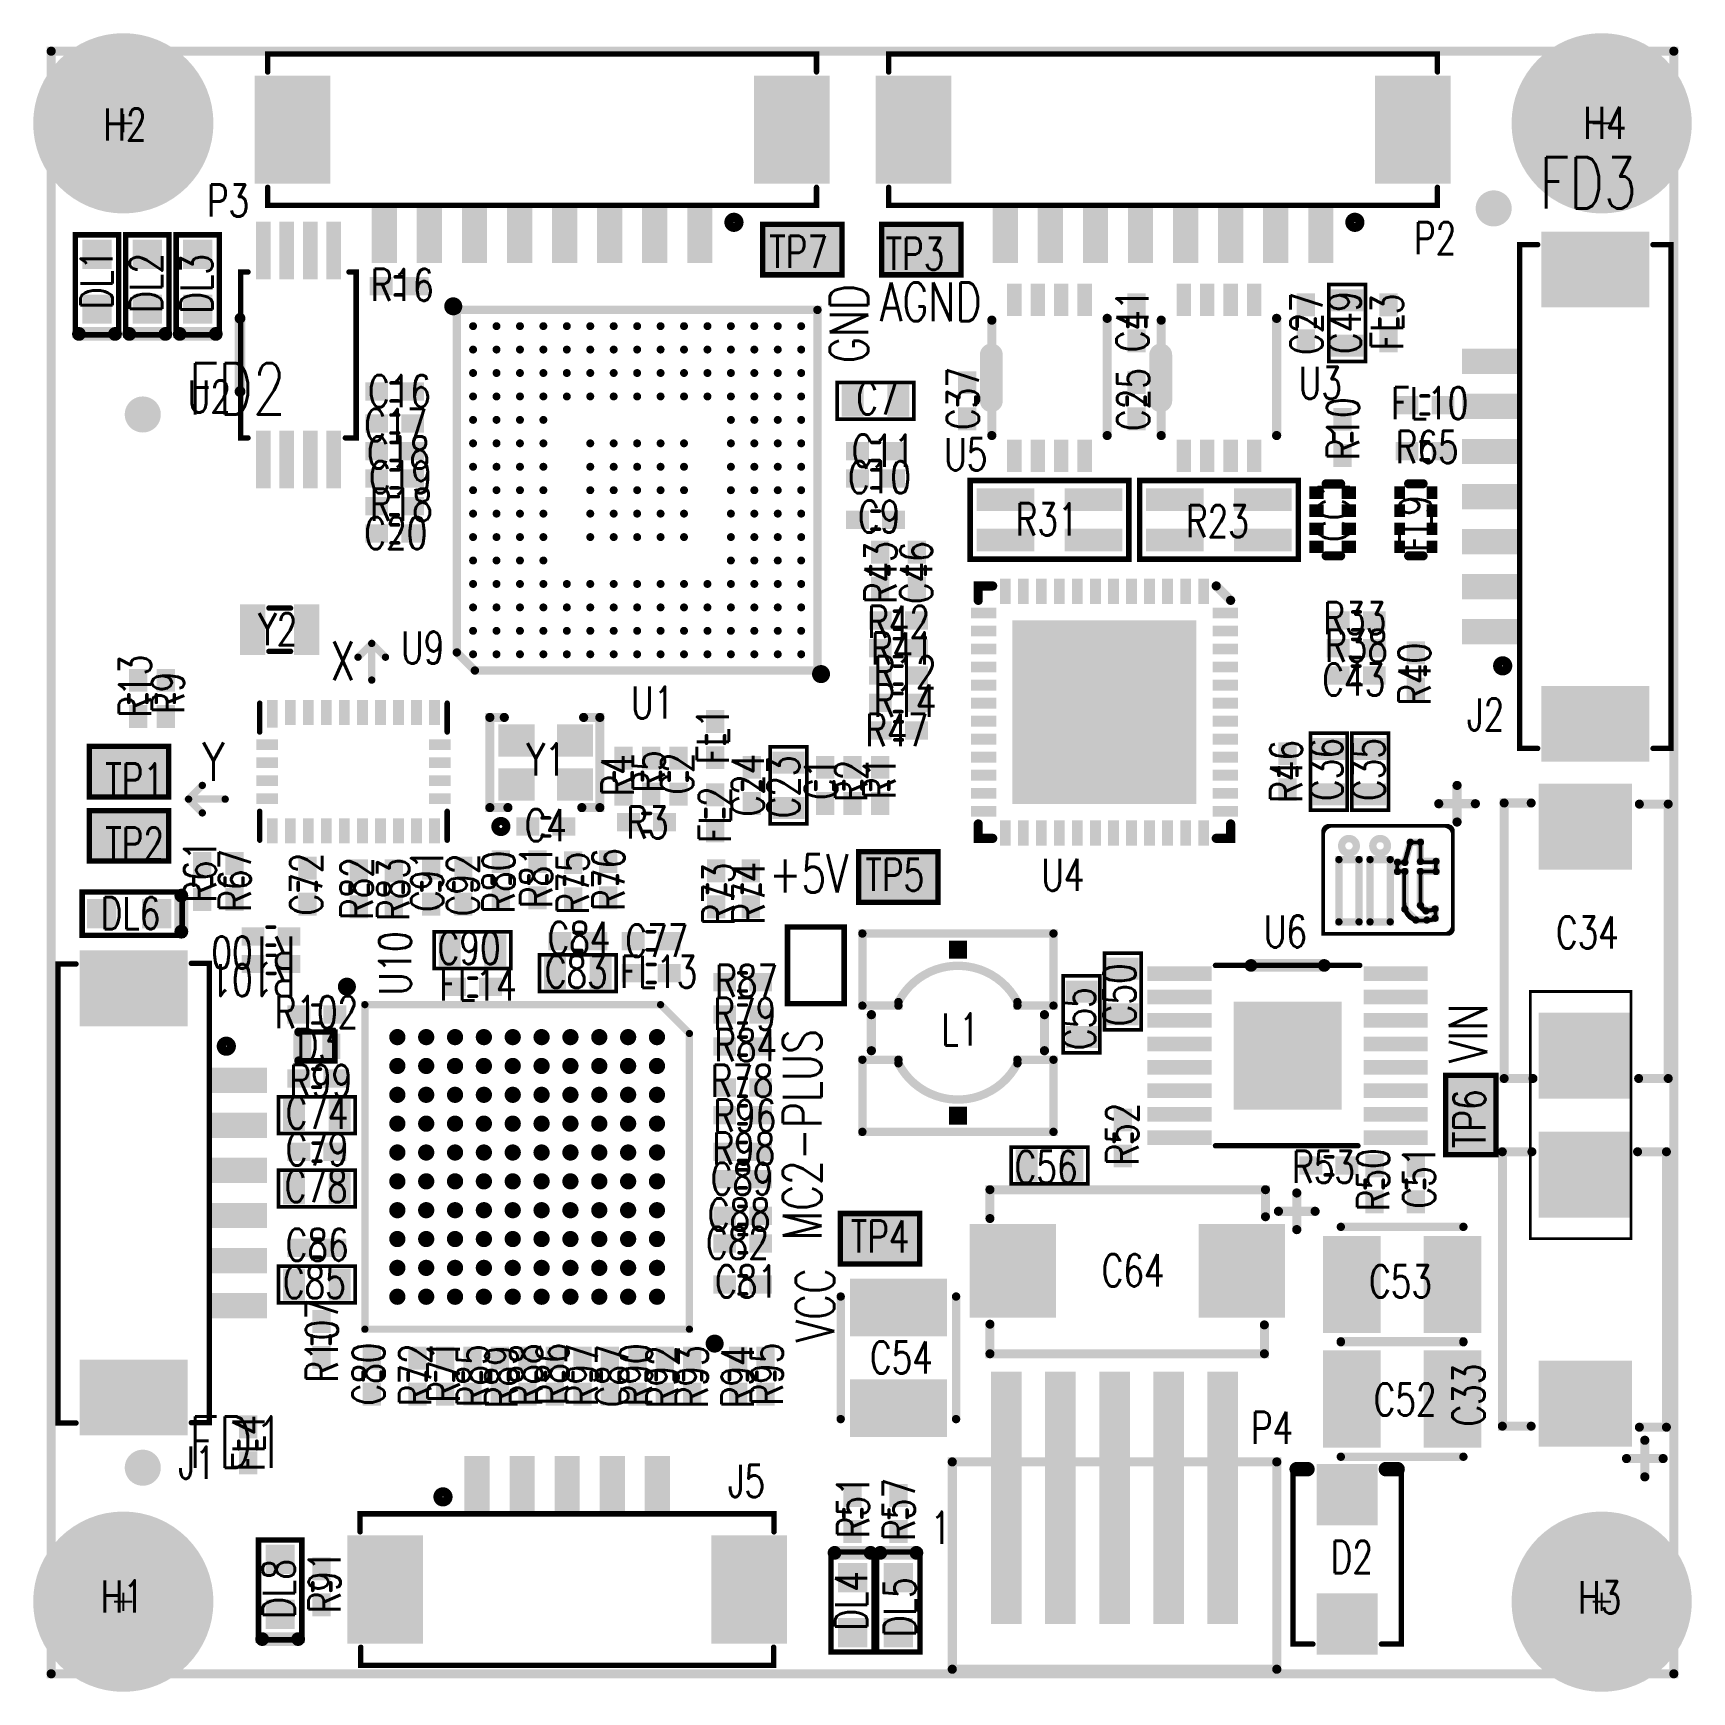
# Model space of a CAD drawing. Extents: x -0.5 to 45.5, y -0.5 to 45.5.
import ezdxf

# ---------------------------------------------------------------- set-up
doc = ezdxf.new("R2010")
doc.units = 0
doc.linetypes.add('TRMIDX_0', pattern=[2, 1, 1])
doc.linetypes.add('TRMIDX_1', pattern=[2, 1, 1])
doc.layers.get('0').update_dxf_attribs({"linetype": 'CONTINUOUS'})
for name, color, linetype in [('2D_LINE_22', 6, 'CONTINUOUS'), ('BOARD_OUTLINE_00', 5, 'CONTINUOUS'), ('COPPER_01', 3, 'CONTINUOUS'), ('COPPER_22', 6, 'CONTINUOUS'), ('DRIL_NPLTE_THRU_01', 3, 'CONTINUOUS'), ('DRIL_NPLTE_THRU_02', 23, 'CONTINUOUS'), ('DRIL_NPLTE_THRU_03', 2, 'CONTINUOUS'), ('DRIL_NPLTE_THRU_04', 4, 'CONTINUOUS'), ('DRIL_NPLTE_THRU_05', 43, 'CONTINUOUS'), ('DRIL_NPLTE_THRU_06', 1, 'CONTINUOUS'), ('DRIL_PLTE_THRU_01', 3, 'CONTINUOUS'), ('DRIL_PLTE_THRU_02', 23, 'CONTINUOUS'), ('DRIL_PLTE_THRU_03', 2, 'CONTINUOUS'), ('DRIL_PLTE_THRU_04', 4, 'CONTINUOUS'), ('DRIL_PLTE_THRU_05', 43, 'CONTINUOUS'), ('DRIL_PLTE_THRU_06', 1, 'CONTINUOUS'), ('DRIL_SYMBOL', 5, 'CONTINUOUS'), ('PADS_BOT', 1, 'CONTINUOUS'), ('PADS_INNER', 3, 'CONTINUOUS'), ('PADS_TOP', 3, 'CONTINUOUS'), ('PART_NAME_01', 6, 'CONTINUOUS'), ('PART_TOP_2DLINE_00', 6, 'CONTINUOUS'), ('PART_TOP_2DLINE_01', 6, 'CONTINUOUS'), ('PART_TOP_COPPER_01', 6, 'CONTINUOUS'), ('TEXT_22', 6, 'CONTINUOUS')]:
    doc.layers.add(name, color=color, linetype=linetype)
doc.styles.add('W0$1524', font='simplex', dxfattribs={"width": 0.75})
doc.styles.add('W0$2032', font='simplex', dxfattribs={"width": 0.75})
doc.styles.add('W0$254', font='simplex', dxfattribs={"width": 0.75})

msp = doc.modelspace()

# ---------------------------------------------------------------- texts
at = {"layer": 'TEXT_22', "style": 'W0$2032', "width": 0.75}
for s, p in [('GND', (22.6568, 36.3474)), ('VIN', (39.8272, 16.9418)), ('MC2-PLUS', (21.3614, 12.0142)), ('VCC', (21.717, 9.1948))]:
    msp.add_text(s, height=1.0668, rotation=90, dxfattribs=at).set_placement(p)
at = {"layer": 'TEXT_22', "width": 0.75}
for s, height, style, p in [('AGND', 1.0668, 'W0$2032', (22.987, 37.5158)), ('X', 1.0668, 'W0$2032', (7.747, 27.559)), ('Y', 1.0668, 'W0$2032', (4.191, 24.765)), ('+5V', 1.0668, 'W0$2032', (19.9136, 21.6662)), ('1', 0.889, 'W0$1524', (24.384, 3.6068))]:
    msp.add_text(s, height=height, dxfattribs=dict(at, style=style)).set_placement(p)

# ---------------------------------------------------------------- blocks, each defined once
blk = doc.blocks.new('SMOOTH_0$254')
at = {"const_width": 0.127}
blk.add_lwpolyline([(-0.0635, 0, 1), (0.0635, 0, 1)], format="xyb", close=True, dxfattribs=at)
blk = doc.blocks.new('BOARD_152')
at = {"layer": 'BOARD_OUTLINE_00', "const_width": 0.254}
blk.add_lwpolyline([(13.5, 37.5), (58.5, 37.5), (58.5, 82.5), (13.5, 82.5)], close=True, dxfattribs=at)
at = {"layer": 'BOARD_OUTLINE_00'}
for p in [(13.5, 82.5), (58.5, 82.5), (13.5, 37.5), (58.5, 37.5)]:
    blk.add_blockref('SMOOTH_0$254', p, dxfattribs=at)
blk = doc.blocks.new('SMOOTH_0$2032')
at = {"const_width": 0.1016}
blk.add_lwpolyline([(-0.0508, 0, 1), (0.0508, 0, 1)], format="xyb", close=True, dxfattribs=at)
blk = doc.blocks.new('DRAWING_57')
at = {"layer": '2D_LINE_22', "const_width": 0.203}
blk.add_lwpolyline([(0, 0), (0, 1.016)], dxfattribs=at)
at = {"layer": '2D_LINE_22'}
for p in [(0, 1.016), (0, 0)]:
    blk.add_blockref('SMOOTH_0$2032', p, dxfattribs=at)
blk = doc.blocks.new('DRAWING_58')
at = {"layer": '2D_LINE_22', "const_width": 0.203}
blk.add_lwpolyline([(0, 0), (0.381, 0.381), (0.762, 0)], dxfattribs=at)
at = {"layer": '2D_LINE_22'}
for p in [(0.381, 0.381), (0, 0), (0.762, 0)]:
    blk.add_blockref('SMOOTH_0$2032', p, dxfattribs=at)
blk = doc.blocks.new('DRAWING_59')
at = {"layer": '2D_LINE_22', "const_width": 0.203}
blk.add_lwpolyline([(0, 0), (-1.016, 0)], dxfattribs=at)
at = {"layer": '2D_LINE_22'}
for p in [(-1.016, 0), (0, 0)]:
    blk.add_blockref('SMOOTH_0$2032', p, dxfattribs=at)
blk = doc.blocks.new('DRAWING_60')
at = {"layer": '2D_LINE_22', "const_width": 0.203}
blk.add_lwpolyline([(0, 0), (-0.381, 0.381), (0, 0.762)], dxfattribs=at)
at = {"layer": '2D_LINE_22'}
for p in [(-0.381, 0.381), (0, 0.762), (0, 0)]:
    blk.add_blockref('SMOOTH_0$2032', p, dxfattribs=at)
blk = doc.blocks.new('SMOOTH_0$1016')
at = {"const_width": 0.0508}
blk.add_lwpolyline([(-0.0254, 0, 1), (0.0254, 0, 1)], format="xyb", close=True, dxfattribs=at)
blk = doc.blocks.new('DRAWING_139')
at = {"layer": '2D_LINE_22', "const_width": 0.102}
blk.add_lwpolyline([(0, 0), (0, -0.003), (0.014, -0.003), (0.014, -0.007), (0.031, -0.007), (0.031, -0.01), (0.044, -0.01), (0.044, -0.013), (0.054, -0.013), (0.054, -0.017), (0.061, -0.017), (0.061, -0.02), (0.071, -0.02), (0.071, -0.023), (0.077, -0.023), (0.077, -0.027), (0.084, -0.027), (0.084, -0.03), (0.091, -0.03), (0.091, -0.033), (0.094, -0.033), (0.094, -0.036), (0.1, -0.036), (0.1, -0.04), (0.107, -0.04), (0.107, -0.043), (0.11, -0.043), (0.11, -0.046), (0.114, -0.046), (0.114, -0.05), (0.12, -0.05), (0.12, -0.053), (0.124, -0.053), (0.124, -0.056), (0.127, -0.056), (0.127, -0.06), (0.13, -0.06), (0.13, -0.063), (0.134, -0.063), (0.134, -0.066), (0.137, -0.066), (0.137, -0.07), (0.14, -0.07), (0.14, -0.073), (0.143, -0.073), (0.143, -0.076), (0.147, -0.076), (0.147, -0.079), (0.15, -0.079), (0.15, -0.083), (0.153, -0.083), (0.153, -0.089), (0.157, -0.089), (0.157, -0.093), (0.16, -0.093), (0.16, -0.099), (0.163, -0.099), (0.163, -0.103), (0.167, -0.103), (0.167, -0.109), (0.17, -0.109), (0.17, -0.116), (0.173, -0.116), (0.173, -0.122), (0.176, -0.122), (0.176, -0.129), (0.18, -0.129), (0.18, -0.139), (0.183, -0.139), (0.183, -0.149), (0.186, -0.149), (0.186, -0.162), (0.19, -0.162), (0.19, -2.848), (0.186, -2.848), (0.186, -2.861), (0.183, -2.861), (0.183, -2.871), (0.18, -2.871), (0.18, -2.881), (0.176, -2.881), (0.176, -2.887), (0.173, -2.887), (0.173, -2.894), (0.17, -2.894), (0.17, -2.901), (0.167, -2.901), (0.167, -2.907), (0.163, -2.907), (0.163, -2.911), (0.16, -2.911), (0.16, -2.917), (0.157, -2.917), (0.157, -2.92), (0.153, -2.92), (0.153, -2.927), (0.15, -2.927), (0.15, -2.93), (0.147, -2.93), (0.147, -2.934), (0.143, -2.934), (0.143, -2.937), (0.14, -2.937), (0.14, -2.94), (0.137, -2.94), (0.137, -2.944), (0.134, -2.944), (0.134, -2.947), (0.13, -2.947), (0.13, -2.95), (0.127, -2.95), (0.127, -2.954), (0.124, -2.954), (0.124, -2.957), (0.12, -2.957), (0.12, -2.96), (0.114, -2.96), (0.114, -2.963), (0.11, -2.963), (0.11, -2.967), (0.107, -2.967), (0.107, -2.97), (0.1, -2.97), (0.1, -2.973), (0.094, -2.973), (0.094, -2.977), (0.091, -2.977), (0.091, -2.98), (0.084, -2.98), (0.084, -2.983), (0.077, -2.983), (0.077, -2.987), (0.071, -2.987), (0.071, -2.99), (0.061, -2.99), (0.061, -2.993), (0.054, -2.993), (0.054, -2.997), (0.041, -2.997), (0.041, -3), (0.011, -3), (0.011, -3.003), (-3.405, -3.003), (-3.405, -0.165), (-3.402, -0.165), (-3.402, -0.149), (-3.399, -0.149), (-3.399, -0.139), (-3.395, -0.139), (-3.395, -0.129), (-3.392, -0.129), (-3.392, -0.122), (-3.389, -0.122), (-3.389, -0.116), (-3.385, -0.116), (-3.385, -0.109), (-3.382, -0.109), (-3.382, -0.103), (-3.379, -0.103), (-3.379, -0.099), (-3.376, -0.099), (-3.376, -0.093), (-3.372, -0.093), (-3.372, -0.089), (-3.369, -0.089), (-3.369, -0.086), (-3.366, -0.086), (-3.366, -0.079), (-3.362, -0.079), (-3.362, -0.076), (-3.359, -0.076), (-3.359, -0.073), (-3.356, -0.073), (-3.356, -0.07), (-3.352, -0.07), (-3.352, -0.066), (-3.349, -0.066), (-3.349, -0.063), (-3.346, -0.063), (-3.346, -0.06), (-3.342, -0.06), (-3.342, -0.056), (-3.339, -0.056), (-3.339, -0.053), (-3.336, -0.053), (-3.336, -0.05), (-3.329, -0.05), (-3.329, -0.046), (-3.326, -0.046), (-3.326, -0.043), (-3.319, -0.043), (-3.319, -0.04), (-3.316, -0.04), (-3.316, -0.036), (-3.309, -0.036), (-3.309, -0.033), (-3.306, -0.033), (-3.306, -0.03), (-3.299, -0.03), (-3.299, -0.027), (-3.293, -0.027), (-3.293, -0.023), (-3.286, -0.023), (-3.286, -0.02), (-3.276, -0.02), (-3.276, -0.017), (-3.27, -0.017), (-3.27, -0.013), (-3.256, -0.013), (-3.256, -0.01), (-3.247, -0.01), (-3.247, -0.007), (-3.23, -0.007), (-3.23, -0.003), (-3.216, -0.003), (-3.216, 0), (0, 0)], dxfattribs=at)
at = {"layer": '2D_LINE_22'}
for p in [(-3.336, -0.05), (-3.329, -0.046), (-3.329, -0.05), (-3.326, -0.043), (-3.326, -0.046), (-3.319, -0.04), (-3.319, -0.043), (-3.316, -0.036), (-3.316, -0.04), (-3.309, -0.033), (-3.309, -0.036), (-3.306, -0.03), (-3.306, -0.033), (-3.299, -0.027), (-3.299, -0.03), (-3.293, -0.023), (-3.293, -0.027), (-3.286, -0.02), (-3.286, -0.023), (-3.276, -0.017), (-3.276, -0.02), (-3.27, -0.013), (-3.27, -0.017), (-3.256, -0.01), (-3.256, -0.013), (-3.247, -0.007), (-3.247, -0.01), (-3.23, -0.003), (-3.23, -0.007), (-3.216, 0), (-3.216, -0.003), (0, 0), (0, 0), (0, -0.003), (0.014, -0.003), (0.014, -0.007), (0.031, -0.007), (0.031, -0.01), (0.044, -0.01), (0.044, -0.013), (0.054, -0.013), (0.054, -0.017), (0.061, -0.017), (0.061, -0.02), (0.071, -0.02), (0.071, -0.023), (0.077, -0.023), (0.077, -0.027), (0.084, -0.027), (0.084, -0.03), (0.091, -0.03), (0.091, -0.033), (0.094, -0.033), (0.094, -0.036), (0.1, -0.036), (0.1, -0.04), (0.107, -0.04), (0.107, -0.043), (0.11, -0.043), (0.11, -0.046), (0.114, -0.046), (0.114, -0.05), (0.12, -0.05), (-3.405, -0.165), (-3.402, -0.149), (-3.402, -0.165), (-3.399, -0.139), (-3.399, -0.149), (-3.395, -0.129), (-3.395, -0.139), (-3.392, -0.122), (-3.392, -0.129), (-3.389, -0.116), (-3.389, -0.122), (-3.385, -0.109), (-3.385, -0.116), (-3.382, -0.103), (-3.382, -0.109), (-3.379, -0.099), (-3.379, -0.103), (-3.376, -0.093), (-3.376, -0.099), (-3.372, -0.089), (-3.372, -0.093), (-3.369, -0.086), (-3.369, -0.089), (-3.366, -0.079), (-3.366, -0.086), (-3.362, -0.076), (-3.362, -0.079), (-3.359, -0.073), (-3.359, -0.076), (-3.356, -0.07), (-3.356, -0.073), (-3.352, -0.066), (-3.352, -0.07), (-3.349, -0.063), (-3.349, -0.066), (-3.346, -0.06), (-3.346, -0.063), (-3.342, -0.056), (-3.342, -0.06), (-3.339, -0.053), (-3.339, -0.056), (-3.336, -0.053), (0.12, -0.053), (0.124, -0.053), (0.124, -0.056), (0.127, -0.056), (0.127, -0.06), (0.13, -0.06), (0.13, -0.063), (0.134, -0.063), (0.134, -0.066), (0.137, -0.066), (0.137, -0.07), (0.14, -0.07), (0.14, -0.073), (0.143, -0.073), (0.143, -0.076), (0.147, -0.076), (0.147, -0.079), (0.15, -0.079), (0.15, -0.083), (0.153, -0.083), (0.153, -0.089), (0.157, -0.089), (0.157, -0.093), (0.16, -0.093), (0.16, -0.099), (0.163, -0.099), (0.163, -0.103), (0.167, -0.103), (0.167, -0.109), (0.17, -0.109), (0.17, -0.116), (0.173, -0.116), (0.173, -0.122), (0.176, -0.122), (0.176, -0.129), (0.18, -0.129), (0.18, -0.139), (0.183, -0.139), (0.183, -0.149), (0.186, -0.149), (0.186, -0.162), (0.19, -0.162), (-3.405, -3.003), (0.011, -3), (0.011, -3.003), (0.041, -2.997), (0.041, -3), (0.054, -2.993), (0.054, -2.997), (0.061, -2.99), (0.061, -2.993), (0.071, -2.987), (0.071, -2.99), (0.077, -2.983), (0.077, -2.987), (0.084, -2.98), (0.084, -2.983), (0.091, -2.977), (0.091, -2.98), (0.094, -2.973), (0.094, -2.977), (0.1, -2.97), (0.1, -2.973), (0.107, -2.967), (0.107, -2.97), (0.11, -2.963), (0.11, -2.967), (0.114, -2.96), (0.114, -2.963), (0.12, -2.957), (0.12, -2.96), (0.124, -2.954), (0.124, -2.957), (0.127, -2.95), (0.127, -2.954), (0.13, -2.947), (0.13, -2.95), (0.134, -2.944), (0.134, -2.947), (0.137, -2.94), (0.137, -2.944), (0.14, -2.937), (0.14, -2.94), (0.143, -2.934), (0.143, -2.937), (0.147, -2.93), (0.147, -2.934), (0.15, -2.927), (0.15, -2.93), (0.153, -2.92), (0.153, -2.927), (0.157, -2.917), (0.157, -2.92), (0.16, -2.911), (0.16, -2.917), (0.163, -2.907), (0.163, -2.911), (0.167, -2.901), (0.167, -2.907), (0.17, -2.894), (0.17, -2.901), (0.173, -2.887), (0.173, -2.894), (0.176, -2.881), (0.176, -2.887), (0.18, -2.871), (0.18, -2.881), (0.183, -2.861), (0.183, -2.871), (0.186, -2.848), (0.186, -2.861), (0.19, -2.848)]:
    blk.add_blockref('SMOOTH_0$1016', p, dxfattribs=at)
blk = doc.blocks.new('DRAWING_140')
at = {"layer": '2D_LINE_22', "const_width": 0.102}
blk.add_lwpolyline([(0, 0), (0, -0.542), (0.43, -0.542), (0.43, -0.797), (0, -0.797), (0, -1.67), (0.003, -1.67), (0.003, -1.707), (0.007, -1.707), (0.007, -1.73), (0.01, -1.73), (0.01, -1.743), (0.013, -1.743), (0.013, -1.756), (0.017, -1.756), (0.017, -1.769), (0.02, -1.769), (0.02, -1.779), (0.023, -1.779), (0.023, -1.786), (0.026, -1.786), (0.026, -1.793), (0.03, -1.793), (0.03, -1.799), (0.033, -1.799), (0.033, -1.806), (0.036, -1.806), (0.036, -1.812), (0.04, -1.812), (0.04, -1.816), (0.043, -1.816), (0.043, -1.822), (0.046, -1.822), (0.046, -1.826), (0.05, -1.826), (0.05, -1.829), (0.053, -1.829), (0.053, -1.832), (0.056, -1.832), (0.056, -1.836), (0.06, -1.836), (0.06, -1.839), (0.063, -1.839), (0.063, -1.842), (0.066, -1.842), (0.066, -1.845), (0.073, -1.845), (0.073, -1.849), (0.076, -1.849), (0.076, -1.852), (0.083, -1.852), (0.083, -1.855), (0.089, -1.855), (0.089, -1.859), (0.096, -1.859), (0.096, -1.862), (0.103, -1.862), (0.103, -1.865), (0.112, -1.865), (0.112, -1.869), (0.126, -1.869), (0.126, -1.872), (0.139, -1.872), (0.139, -1.875), (0.162, -1.875), (0.162, -1.879), (0.261, -1.879), (0.261, -1.875), (0.291, -1.875), (0.291, -1.872), (0.314, -1.872), (0.314, -1.869), (0.331, -1.869), (0.331, -1.865), (0.347, -1.865), (0.347, -1.862), (0.364, -1.862), (0.364, -1.859), (0.377, -1.859), (0.377, -1.855), (0.39, -1.855), (0.39, -1.852), (0.4, -1.852), (0.4, -1.849), (0.413, -1.849), (0.413, -1.845), (0.417, -1.845), (0.417, -2.107), (0.41, -2.107), (0.41, -2.11), (0.403, -2.11), (0.403, -2.113), (0.394, -2.113), (0.394, -2.117), (0.384, -2.117), (0.384, -2.12), (0.374, -2.12), (0.374, -2.123), (0.364, -2.123), (0.364, -2.127), (0.351, -2.127), (0.351, -2.13), (0.337, -2.13), (0.337, -2.133), (0.324, -2.133), (0.324, -2.137), (0.308, -2.137), (0.308, -2.14), (0.291, -2.14), (0.291, -2.143), (0.275, -2.143), (0.275, -2.146), (0.255, -2.146), (0.255, -2.15), (0.228, -2.15), (0.228, -2.153), (0.202, -2.153), (0.202, -2.156), (0.169, -2.156), (0.169, -2.16), (0.122, -2.16), (0.122, -2.163), (-0.03, -2.163), (-0.03, -2.16), (-0.06, -2.16), (-0.06, -2.156), (-0.079, -2.156), (-0.079, -2.153), (-0.096, -2.153), (-0.096, -2.15), (-0.109, -2.15), (-0.109, -2.146), (-0.122, -2.146), (-0.122, -2.143), (-0.132, -2.143), (-0.132, -2.14), (-0.142, -2.14), (-0.142, -2.137), (-0.152, -2.137), (-0.152, -2.133), (-0.162, -2.133), (-0.162, -2.13), (-0.169, -2.13), (-0.169, -2.127), (-0.179, -2.127), (-0.179, -2.123), (-0.185, -2.123), (-0.185, -2.12), (-0.192, -2.12), (-0.192, -2.117), (-0.198, -2.117), (-0.198, -2.113), (-0.205, -2.113), (-0.205, -2.11), (-0.212, -2.11), (-0.212, -2.107), (-0.218, -2.107), (-0.218, -2.103), (-0.225, -2.103), (-0.225, -2.1), (-0.228, -2.1), (-0.228, -2.097), (-0.235, -2.097), (-0.235, -2.094), (-0.238, -2.094), (-0.238, -2.09), (-0.245, -2.09), (-0.245, -2.087), (-0.248, -2.087), (-0.248, -2.084), (-0.255, -2.084), (-0.255, -2.08), (-0.258, -2.08), (-0.258, -2.077), (-0.265, -2.077), (-0.265, -2.074), (-0.268, -2.074), (-0.268, -2.07), (-0.271, -2.07), (-0.271, -2.067), (-0.275, -2.067), (-0.275, -2.064), (-0.281, -2.064), (-0.281, -2.06), (-0.284, -2.06), (-0.284, -2.057), (-0.288, -2.057), (-0.288, -2.054), (-0.291, -2.054), (-0.291, -2.051), (-0.294, -2.051), (-0.294, -2.047), (-0.298, -2.047), (-0.298, -2.044), (-0.301, -2.044), (-0.301, -2.041), (-0.304, -2.041), (-0.304, -2.037), (-0.308, -2.037), (-0.308, -2.034), (-0.311, -2.034), (-0.311, -2.031), (-0.314, -2.031), (-0.314, -2.027), (-0.318, -2.027), (-0.318, -2.024), (-0.321, -2.024), (-0.321, -2.021), (-0.324, -2.021), (-0.324, -2.017), (-0.327, -2.017), (-0.327, -2.014), (-0.331, -2.014), (-0.331, -2.011), (-0.334, -2.011), (-0.334, -2.008), (-0.337, -2.008), (-0.337, -2.001), (-0.341, -2.001), (-0.341, -1.998), (-0.344, -1.998), (-0.344, -1.994), (-0.347, -1.994), (-0.347, -1.988), (-0.351, -1.988), (-0.351, -1.984), (-0.354, -1.984), (-0.354, -1.981), (-0.357, -1.981), (-0.357, -1.974), (-0.36, -1.974), (-0.36, -1.971), (-0.364, -1.971), (-0.364, -1.965), (-0.367, -1.965), (-0.367, -1.961), (-0.37, -1.961), (-0.37, -1.955), (-0.374, -1.955), (-0.374, -1.948), (-0.377, -1.948), (-0.377, -1.945), (-0.38, -1.945), (-0.38, -1.938), (-0.384, -1.938), (-0.384, -1.931), (-0.387, -1.931), (-0.387, -1.925), (-0.39, -1.925), (-0.39, -1.918), (-0.394, -1.918), (-0.394, -1.912), (-0.397, -1.912), (-0.397, -1.905), (-0.4, -1.905), (-0.4, -1.895), (-0.403, -1.895), (-0.403, -1.888), (-0.407, -1.888), (-0.407, -1.882), (-0.41, -1.882), (-0.41, -1.872), (-0.413, -1.872), (-0.413, -1.862), (-0.417, -1.862), (-0.417, -1.852), (-0.42, -1.852), (-0.42, -1.842), (-0.423, -1.842), (-0.423, -1.832), (-0.427, -1.832), (-0.427, -1.819), (-0.43, -1.819), (-0.43, -1.806), (-0.433, -1.806), (-0.433, -1.793), (-0.437, -1.793), (-0.437, -1.776), (-0.44, -1.776), (-0.44, -1.759), (-0.443, -1.759), (-0.443, -1.74), (-0.446, -1.74), (-0.446, -1.713), (-0.45, -1.713), (-0.45, -1.677), (-0.453, -1.677), (-0.453, -0.794), (-0.648, -0.794), (-0.648, -0.556), (-0.605, -0.556), (-0.605, -0.552), (-0.546, -0.552), (-0.546, -0.549), (-0.483, -0.549), (-0.483, -0.546), (-0.437, -0.546), (-0.437, -0.539), (-0.433, -0.539), (-0.433, -0.526), (-0.43, -0.526), (-0.43, -0.513), (-0.427, -0.513), (-0.427, -0.503), (-0.423, -0.503), (-0.423, -0.489), (-0.42, -0.489), (-0.42, -0.48), (-0.417, -0.48), (-0.417, -0.466), (-0.413, -0.466), (-0.413, -0.453), (-0.41, -0.453), (-0.41, -0.443), (-0.407, -0.443), (-0.407, -0.43), (-0.403, -0.43), (-0.403, -0.42), (-0.4, -0.42), (-0.4, -0.407), (-0.397, -0.407), (-0.397, -0.394), (-0.394, -0.394), (-0.394, -0.384), (-0.39, -0.384), (-0.39, -0.37), (-0.387, -0.37), (-0.387, -0.36), (-0.384, -0.36), (-0.384, -0.347), (-0.38, -0.347), (-0.38, -0.334), (-0.377, -0.334), (-0.377, -0.324), (-0.374, -0.324), (-0.374, -0.311), (-0.37, -0.311), (-0.37, -0.301), (-0.367, -0.301), (-0.367, -0.288), (-0.364, -0.288), (-0.364, -0.275), (-0.36, -0.275), (-0.36, -0.265), (-0.357, -0.265), (-0.357, -0.251), (-0.354, -0.251), (-0.354, -0.241), (-0.351, -0.241), (-0.351, -0.228), (-0.347, -0.228), (-0.347, -0.215), (-0.344, -0.215), (-0.344, -0.205), (-0.341, -0.205), (-0.341, -0.192), (-0.337, -0.192), (-0.337, -0.182), (-0.334, -0.182), (-0.334, -0.169), (-0.331, -0.169), (-0.331, -0.155), (-0.327, -0.155), (-0.327, -0.146), (-0.324, -0.146), (-0.324, -0.132), (-0.321, -0.132), (-0.321, -0.122), (-0.318, -0.122), (-0.318, -0.109), (-0.314, -0.109), (-0.314, -0.096), (-0.311, -0.096), (-0.311, -0.086), (-0.308, -0.086), (-0.308, -0.073), (-0.304, -0.073), (-0.304, -0.06), (-0.301, -0.06), (-0.301, -0.05), (-0.298, -0.05), (-0.298, -0.036), (-0.294, -0.036), (-0.294, -0.026), (-0.291, -0.026), (-0.291, -0.013), (-0.288, -0.013), (-0.288, 0), (0, 0)], dxfattribs=at)
at = {"layer": '2D_LINE_22'}
for p in [(-0.301, -0.05), (-0.298, -0.036), (-0.298, -0.05), (-0.294, -0.026), (-0.294, -0.036), (-0.291, -0.013), (-0.291, -0.026), (-0.288, 0), (-0.288, -0.013), (0, 0), (0, 0), (-0.427, -0.503), (-0.423, -0.489), (-0.423, -0.503), (-0.42, -0.48), (-0.42, -0.489), (-0.417, -0.466), (-0.417, -0.48), (-0.413, -0.453), (-0.413, -0.466), (-0.41, -0.443), (-0.41, -0.453), (-0.407, -0.43), (-0.407, -0.443), (-0.403, -0.42), (-0.403, -0.43), (-0.4, -0.407), (-0.4, -0.42), (-0.397, -0.394), (-0.397, -0.407), (-0.394, -0.384), (-0.394, -0.394), (-0.39, -0.37), (-0.39, -0.384), (-0.387, -0.36), (-0.387, -0.37), (-0.384, -0.347), (-0.384, -0.36), (-0.38, -0.334), (-0.38, -0.347), (-0.377, -0.324), (-0.377, -0.334), (-0.374, -0.311), (-0.374, -0.324), (-0.37, -0.301), (-0.37, -0.311), (-0.367, -0.288), (-0.367, -0.301), (-0.364, -0.275), (-0.364, -0.288), (-0.36, -0.265), (-0.36, -0.275), (-0.357, -0.251), (-0.357, -0.265), (-0.354, -0.241), (-0.354, -0.251), (-0.351, -0.228), (-0.351, -0.241), (-0.347, -0.215), (-0.347, -0.228), (-0.344, -0.205), (-0.344, -0.215), (-0.341, -0.192), (-0.341, -0.205), (-0.337, -0.182), (-0.337, -0.192), (-0.334, -0.169), (-0.334, -0.182), (-0.331, -0.155), (-0.331, -0.169), (-0.327, -0.146), (-0.327, -0.155), (-0.324, -0.132), (-0.324, -0.146), (-0.321, -0.122), (-0.321, -0.132), (-0.318, -0.109), (-0.318, -0.122), (-0.314, -0.096), (-0.314, -0.109), (-0.311, -0.086), (-0.311, -0.096), (-0.308, -0.073), (-0.308, -0.086), (-0.304, -0.06), (-0.304, -0.073), (-0.301, -0.06), (-0.648, -0.556), (-0.648, -0.794), (-0.605, -0.552), (-0.605, -0.556), (-0.546, -0.549), (-0.546, -0.552), (-0.483, -0.546), (-0.483, -0.549), (-0.453, -0.794), (-0.437, -0.539), (-0.437, -0.546), (-0.433, -0.526), (-0.433, -0.539), (-0.43, -0.513), (-0.43, -0.526), (-0.427, -0.513), (0, -0.542), (0, -0.797), (0.43, -0.542), (0.43, -0.797), (-0.453, -1.677), (-0.45, -1.677), (-0.45, -1.713), (-0.446, -1.713), (-0.446, -1.74), (-0.443, -1.74), (-0.443, -1.759), (-0.44, -1.759), (-0.44, -1.776), (-0.437, -1.776), (-0.437, -1.793), (-0.433, -1.793), (-0.433, -1.806), (-0.43, -1.806), (-0.43, -1.819), (-0.427, -1.819), (-0.427, -1.832), (-0.423, -1.832), (-0.423, -1.842), (-0.42, -1.842), (-0.42, -1.852), (-0.417, -1.852), (-0.417, -1.862), (-0.413, -1.862), (-0.413, -1.872), (-0.41, -1.872), (-0.41, -1.882), (-0.407, -1.882), (-0.407, -1.888), (-0.403, -1.888), (0, -1.67), (0.003, -1.67), (0.003, -1.707), (0.007, -1.707), (0.007, -1.73), (0.01, -1.73), (0.01, -1.743), (0.013, -1.743), (0.013, -1.756), (0.017, -1.756), (0.017, -1.769), (0.02, -1.769), (0.02, -1.779), (0.023, -1.779), (0.023, -1.786), (0.026, -1.786), (0.026, -1.793), (0.03, -1.793), (0.03, -1.799), (0.033, -1.799), (0.033, -1.806), (0.036, -1.806), (0.036, -1.812), (0.04, -1.812), (0.04, -1.816), (0.043, -1.816), (0.043, -1.822), (0.046, -1.822), (0.046, -1.826), (0.05, -1.826), (0.05, -1.829), (0.053, -1.829), (0.053, -1.832), (0.056, -1.832), (0.056, -1.836), (0.06, -1.836), (0.06, -1.839), (0.063, -1.839), (0.063, -1.842), (0.066, -1.842), (0.066, -1.845), (0.073, -1.845), (0.073, -1.849), (0.076, -1.849), (0.076, -1.852), (0.083, -1.852), (0.083, -1.855), (0.089, -1.855), (0.089, -1.859), (0.096, -1.859), (0.096, -1.862), (0.103, -1.862), (0.103, -1.865), (0.112, -1.865), (0.112, -1.869), (0.126, -1.869), (0.126, -1.872), (0.139, -1.872), (0.139, -1.875), (0.162, -1.875), (0.162, -1.879), (0.261, -1.875), (0.261, -1.879), (0.291, -1.872), (0.291, -1.875), (0.314, -1.869), (0.314, -1.872), (0.331, -1.865), (0.331, -1.869), (0.347, -1.862), (0.347, -1.865), (0.364, -1.859), (0.364, -1.862), (0.377, -1.855), (0.377, -1.859), (0.39, -1.852), (0.39, -1.855), (0.4, -1.849), (0.4, -1.852), (0.413, -1.845), (0.413, -1.849), (0.417, -1.845), (-0.403, -1.895), (-0.4, -1.895), (-0.4, -1.905), (-0.397, -1.905), (-0.397, -1.912), (-0.394, -1.912), (-0.394, -1.918), (-0.39, -1.918), (-0.39, -1.925), (-0.387, -1.925), (-0.387, -1.931), (-0.384, -1.931), (-0.384, -1.938), (-0.38, -1.938), (-0.38, -1.945), (-0.377, -1.945), (-0.377, -1.948), (-0.374, -1.948), (-0.374, -1.955), (-0.37, -1.955), (-0.37, -1.961), (-0.367, -1.961), (-0.367, -1.965), (-0.364, -1.965), (-0.364, -1.971), (-0.36, -1.971), (-0.36, -1.974), (-0.357, -1.974), (-0.357, -1.981), (-0.354, -1.981), (-0.354, -1.984), (-0.351, -1.984), (-0.351, -1.988), (-0.347, -1.988), (-0.347, -1.994), (-0.344, -1.994), (-0.344, -1.998), (-0.341, -1.998), (-0.341, -2.001), (-0.337, -2.001), (-0.337, -2.008), (-0.334, -2.008), (-0.334, -2.011), (-0.331, -2.011), (-0.331, -2.014), (-0.327, -2.014), (-0.327, -2.017), (-0.324, -2.017), (-0.324, -2.021), (-0.321, -2.021), (-0.321, -2.024), (-0.318, -2.024), (-0.318, -2.027), (-0.314, -2.027), (-0.314, -2.031), (-0.311, -2.031), (-0.311, -2.034), (-0.308, -2.034), (-0.308, -2.037), (-0.304, -2.037), (-0.304, -2.041), (-0.301, -2.041), (-0.301, -2.044), (-0.298, -2.044), (-0.298, -2.047), (-0.294, -2.047), (-0.294, -2.051), (-0.291, -2.051), (-0.291, -2.054), (-0.288, -2.054), (-0.288, -2.057), (-0.284, -2.057), (-0.284, -2.06), (-0.281, -2.06), (-0.281, -2.064), (-0.275, -2.064), (-0.275, -2.067), (-0.271, -2.067), (-0.271, -2.07), (-0.268, -2.07), (-0.268, -2.074), (-0.265, -2.074), (-0.265, -2.077), (-0.258, -2.077), (-0.258, -2.08), (-0.255, -2.08), (-0.255, -2.084), (-0.248, -2.084), (-0.248, -2.087), (-0.245, -2.087), (-0.245, -2.09), (-0.238, -2.09), (-0.238, -2.094), (-0.235, -2.094), (-0.235, -2.097), (-0.228, -2.097), (-0.228, -2.1), (-0.225, -2.1), (-0.225, -2.103), (-0.218, -2.103), (-0.218, -2.107), (-0.212, -2.107), (-0.212, -2.11), (-0.205, -2.11), (-0.205, -2.113), (-0.198, -2.113), (-0.198, -2.117), (-0.192, -2.117), (-0.192, -2.12), (-0.185, -2.12), (-0.185, -2.123), (-0.179, -2.123), (-0.179, -2.127), (-0.169, -2.127), (-0.169, -2.13), (-0.162, -2.13), (-0.162, -2.133), (-0.152, -2.133), (-0.152, -2.137), (-0.142, -2.137), (-0.142, -2.14), (-0.132, -2.14), (-0.132, -2.143), (-0.122, -2.143), (-0.122, -2.146), (-0.109, -2.146), (-0.109, -2.15), (-0.096, -2.15), (-0.096, -2.153), (-0.079, -2.153), (-0.079, -2.156), (-0.06, -2.156), (-0.06, -2.16), (-0.03, -2.16), (-0.03, -2.163), (0.122, -2.16), (0.122, -2.163), (0.169, -2.156), (0.169, -2.16), (0.202, -2.153), (0.202, -2.156), (0.228, -2.15), (0.228, -2.153), (0.255, -2.146), (0.255, -2.15), (0.275, -2.143), (0.275, -2.146), (0.291, -2.14), (0.291, -2.143), (0.308, -2.137), (0.308, -2.14), (0.324, -2.133), (0.324, -2.137), (0.337, -2.13), (0.337, -2.133), (0.351, -2.127), (0.351, -2.13), (0.364, -2.123), (0.364, -2.127), (0.374, -2.12), (0.374, -2.123), (0.384, -2.117), (0.384, -2.12), (0.394, -2.113), (0.394, -2.117), (0.403, -2.11), (0.403, -2.113), (0.41, -2.107), (0.41, -2.11), (0.417, -2.107)]:
    blk.add_blockref('SMOOTH_0$1016', p, dxfattribs=at)
blk = doc.blocks.new('SMOOTH_0$0762')
at = {"const_width": 0.0381}
blk.add_lwpolyline([(-0.01905, 0, 1), (0.01905, 0, 1)], format="xyb", close=True, dxfattribs=at)
blk = doc.blocks.new('COPPER_133')
at = {"layer": 'COPPER_01', "const_width": 0.0762}
blk.add_lwpolyline([(0, 0), (-2.794, 0), (-2.794, 6.858), (0, 6.858)], close=True, dxfattribs=at)
at = {"layer": 'COPPER_01'}
for p in [(-2.794, 6.858), (0, 6.858), (-2.794, 0), (0, 0)]:
    blk.add_blockref('SMOOTH_0$0762', p, dxfattribs=at)
blk = doc.blocks.new('COPPER_141')
at = {"layer": 'COPPER_22', "const_width": 0.2032}
blk.add_lwpolyline([(-0.0508, 0.0508), (0.508, 0.0508), (0.508, -1.6764), (-0.0508, -1.6764)], close=True, dxfattribs=at)
at = {"layer": 'COPPER_22'}
for p in [(-0.0508, 0.0508), (0.508, 0.0508), (-0.0508, -1.6764), (0.508, -1.6764)]:
    blk.add_blockref('SMOOTH_0$2032', p, dxfattribs=at)
blk = doc.blocks.new('COPPER_142')
at = {"layer": 'COPPER_22', "const_width": 0.2032}
blk.add_lwpolyline([(-0.2032, 0, 1), (0.2032, 0, 1)], format="xyb", close=True, dxfattribs=at)
blk = doc.blocks.new('COPPER_143')
at = {"layer": 'COPPER_22', "const_width": 0.2032}
blk.add_lwpolyline([(-0.0508, 0.0508), (0.508, 0.0508), (0.508, -1.6764), (-0.0508, -1.6764)], close=True, dxfattribs=at)
at = {"layer": 'COPPER_22'}
for p in [(-0.0508, 0.0508), (0.508, 0.0508), (-0.0508, -1.6764), (0.508, -1.6764)]:
    blk.add_blockref('SMOOTH_0$2032', p, dxfattribs=at)
blk = doc.blocks.new('COPPER_144')
at = {"layer": 'COPPER_22', "const_width": 0.2032}
blk.add_lwpolyline([(-0.2032, 0, 1), (0.2032, 0, 1)], format="xyb", close=True, dxfattribs=at)
blk = doc.blocks.new('COPPER_145')
at = {"layer": 'COPPER_22', "const_width": 0.2032}
blk.add_lwpolyline([(0, 0), (0, -0.5334), (0.4318, -0.5334), (0.4318, -0.8128), (0, -0.8128), (0, -1.7526), (0.1524, -1.905), (0.4064, -1.8542), (0.4064, -2.1082), (0.1778, -2.159), (-0.127, -2.159), (-0.4318, -1.8542), (-0.4318, -0.8128), (-0.635, -0.8128), (-0.635, -0.5588), (-0.4318, -0.5588), (-0.2794, 0)], close=True, dxfattribs=at)
at = {"layer": 'COPPER_22'}
for p in [(-0.2794, 0), (0, 0), (-0.635, -0.5588), (-0.4318, -0.5588), (0, -0.5334), (0.4318, -0.5334), (-0.635, -0.8128), (-0.4318, -0.8128), (0, -0.8128), (0.4318, -0.8128), (-0.4318, -1.8542), (0, -1.7526), (0.1524, -1.905), (0.4064, -1.8542), (-0.127, -2.159), (0.1778, -2.159), (0.4064, -2.1082)]:
    blk.add_blockref('SMOOTH_0$2032', p, dxfattribs=at)
blk = doc.blocks.new('SMOOTH_0$1524')
at = {"const_width": 0.0762}
blk.add_lwpolyline([(-0.0381, 0, 1), (0.0381, 0, 1)], format="xyb", close=True, dxfattribs=at)
blk = doc.blocks.new('COPPER_146')
at = {"layer": 'COPPER_22', "const_width": 0.152}
blk.add_lwpolyline([(-1.427, 1.873), (-1.427, 4), (-3, 4), (-3, 1.873)], close=True, dxfattribs=at)
at = {"layer": 'COPPER_22'}
for p in [(-3, 4), (-1.427, 4), (-3, 1.873), (-1.427, 1.873)]:
    blk.add_blockref('SMOOTH_0$1524', p, dxfattribs=at)
blk = doc.blocks.new('SMOOTH_0$1')
at = {"const_width": 0.05}
blk.add_lwpolyline([(-0.025, 0, 1), (0.025, 0, 1)], format="xyb", close=True, dxfattribs=at)
blk = doc.blocks.new('PART_BODY_TOP_22')
at = {"layer": 'PART_TOP_2DLINE_00', "const_width": 0.1}
for points in [[(0.1, 0.26), (-0.11, 0.26)], [(0.1, -0.24), (-0.11, -0.24)]]:
    blk.add_lwpolyline(points, dxfattribs=at)
at = {"layer": 'PART_TOP_2DLINE_00'}
for p in [(-0.11, 0.26), (0.1, 0.26), (-0.11, -0.24), (0.1, -0.24)]:
    blk.add_blockref('SMOOTH_0$1', p, dxfattribs=at)
blk = doc.blocks.new('DRIL_HOLE_0')
blk.add_lwpolyline([(0, 0, 1), (0, 0, 1)], format="xyb", close=True)
blk = doc.blocks.new('PAD_0')
blk.add_lwpolyline([(0, 0, 1), (0, 0, 1)], format="xyb", close=True)
blk = doc.blocks.new('PAD_1')
at = {"const_width": 0.508}
blk.add_lwpolyline([(-0.3175, 0), (0.3175, 0)], dxfattribs=at)
blk = doc.blocks.new('STK_TOP_6')
at = {"layer": 'DRIL_PLTE_THRU_01'}
blk.add_blockref('DRIL_HOLE_0', (0, 0), dxfattribs=at)
at = {"layer": 'DRIL_PLTE_THRU_02'}
blk.add_blockref('DRIL_HOLE_0', (0, 0), dxfattribs=at)
at = {"layer": 'DRIL_PLTE_THRU_03'}
blk.add_blockref('DRIL_HOLE_0', (0, 0), dxfattribs=at)
at = {"layer": 'DRIL_PLTE_THRU_04'}
blk.add_blockref('DRIL_HOLE_0', (0, 0), dxfattribs=at)
at = {"layer": 'DRIL_PLTE_THRU_05'}
blk.add_blockref('DRIL_HOLE_0', (0, 0), dxfattribs=at)
at = {"layer": 'DRIL_PLTE_THRU_06'}
blk.add_blockref('DRIL_HOLE_0', (0, 0), dxfattribs=at)
at = {"layer": 'PADS_BOT'}
blk.add_blockref('PAD_0', (0, 0), dxfattribs=at)
at = {"layer": 'PADS_INNER'}
blk.add_blockref('PAD_0', (0, 0), dxfattribs=at)
at = {"layer": 'PADS_TOP'}
blk.add_blockref('PAD_1', (0, 0), dxfattribs=at)
blk = doc.blocks.new('SYM_TOP_2')
for name, p in [('STK_TOP_6', (-0.5, 0)), ('PART_BODY_TOP_22', (0, 0)), ('STK_TOP_6', (0.5, 0))]:
    blk.add_blockref(name, p)
blk = doc.blocks.new('PART_TOP_0')
blk.add_blockref('SYM_TOP_2', (0, 0))
at = {"layer": 'PART_NAME_01', "style": 'W0$1524', "width": 0.75}
blk.add_text('C1', height=0.889, dxfattribs=at).set_placement((-0.4064, -0.3302))
blk = doc.blocks.new('PART_TOP_1')
blk.add_blockref('SYM_TOP_2', (0, 0))
at = {"layer": 'PART_NAME_01', "style": 'W0$1524', "width": 0.75}
blk.add_text('C10', height=0.889, rotation=180, dxfattribs=at).set_placement((0.762, 0.4064))
blk = doc.blocks.new('PART_TOP_2')
blk.add_blockref('SYM_TOP_2', (0, 0))
at = {"layer": 'PART_NAME_01', "style": 'W0$1524', "width": 0.75}
blk.add_text('C11', height=0.889, rotation=180, dxfattribs=at).set_placement((0.66, 0.432))
blk = doc.blocks.new('PART_TOP_7')
blk.add_blockref('SYM_TOP_2', (0, 0))
at = {"layer": 'PART_NAME_01', "style": 'W0$1524', "width": 0.75}
blk.add_text('C16', height=0.889, rotation=180, dxfattribs=at).set_placement((0.7366, 0.4318))
blk = doc.blocks.new('PART_TOP_8')
blk.add_blockref('SYM_TOP_2', (0, 0))
at = {"layer": 'PART_NAME_01', "style": 'W0$1524', "width": 0.75}
blk.add_text('C17', height=0.889, rotation=180, dxfattribs=at).set_placement((0.8382, 0.4826))
blk = doc.blocks.new('PART_TOP_9')
blk.add_blockref('SYM_TOP_2', (0, 0))
at = {"layer": 'PART_NAME_01', "style": 'W0$1524', "width": 0.75}
blk.add_text('C18', height=0.889, rotation=180, dxfattribs=at).set_placement((0.762, 0.4826))
blk = doc.blocks.new('PART_TOP_10')
blk.add_blockref('SYM_TOP_2', (0, 0))
at = {"layer": 'PART_NAME_01', "style": 'W0$1524', "width": 0.75}
blk.add_text('C19', height=0.889, rotation=180, dxfattribs=at).set_placement((0.7112, 0.4064))
blk = doc.blocks.new('PART_TOP_11')
blk.add_blockref('SYM_TOP_2', (0, 0))
at = {"layer": 'PART_NAME_01', "style": 'W0$1524', "width": 0.75}
blk.add_text('C2', height=0.889, dxfattribs=at).set_placement((-0.508, -0.4064))
blk = doc.blocks.new('PART_TOP_12')
blk.add_blockref('SYM_TOP_2', (0, 0))
at = {"layer": 'PART_NAME_01', "style": 'W0$1524', "width": 0.75}
blk.add_text('C20', height=0.889, rotation=180, dxfattribs=at).set_placement((0.8382, 0.4318))
blk = doc.blocks.new('PART_BODY_TOP_23')
at = {"layer": 'PART_TOP_2DLINE_01', "const_width": 0.1016}
blk.add_lwpolyline([(-1.0668, 0.508), (-1.0668, -0.508), (1.0668, -0.508), (1.0668, 0.508), (-1.0668, 0.508)], dxfattribs=at)
at = {"layer": 'PART_TOP_2DLINE_01'}
for p in [(-1.0668, 0.508), (-1.0668, 0.508), (1.0668, 0.508), (-1.0668, -0.508), (1.0668, -0.508)]:
    blk.add_blockref('SMOOTH_0$1016', p, dxfattribs=at)
blk = doc.blocks.new('PAD_2')
at = {"const_width": 0.6096}
blk.add_lwpolyline([(-0.4445, 0), (0.4445, 0)], dxfattribs=at)
blk = doc.blocks.new('STK_TOP_7')
at = {"layer": 'DRIL_NPLTE_THRU_01'}
blk.add_blockref('DRIL_HOLE_0', (0, 0), dxfattribs=at)
at = {"layer": 'DRIL_NPLTE_THRU_02'}
blk.add_blockref('DRIL_HOLE_0', (0, 0), dxfattribs=at)
at = {"layer": 'DRIL_NPLTE_THRU_03'}
blk.add_blockref('DRIL_HOLE_0', (0, 0), dxfattribs=at)
at = {"layer": 'DRIL_NPLTE_THRU_04'}
blk.add_blockref('DRIL_HOLE_0', (0, 0), dxfattribs=at)
at = {"layer": 'DRIL_NPLTE_THRU_05'}
blk.add_blockref('DRIL_HOLE_0', (0, 0), dxfattribs=at)
at = {"layer": 'DRIL_NPLTE_THRU_06'}
blk.add_blockref('DRIL_HOLE_0', (0, 0), dxfattribs=at)
at = {"layer": 'PADS_BOT'}
blk.add_blockref('PAD_0', (0, 0), dxfattribs=at)
at = {"layer": 'PADS_INNER'}
blk.add_blockref('PAD_0', (0, 0), dxfattribs=at)
at = {"layer": 'PADS_TOP', "rotation": 90}
blk.add_blockref('PAD_2', (0, 0), dxfattribs=at)
blk = doc.blocks.new('SYM_TOP_3')
for name, p in [('PART_BODY_TOP_23', (0, 0)), ('STK_TOP_7', (-0.63, 0)), ('STK_TOP_7', (0.63, 0))]:
    blk.add_blockref(name, p)
blk = doc.blocks.new('PART_TOP_15')
blk.add_blockref('SYM_TOP_3', (0, 0))
at = {"layer": 'PART_NAME_01', "style": 'W0$1524', "width": 0.75}
blk.add_text('C23', height=0.889, rotation=180, dxfattribs=at).set_placement((0.9144, 0.3048))
blk = doc.blocks.new('PART_TOP_16')
blk.add_blockref('SYM_TOP_2', (0, 0))
at = {"layer": 'PART_NAME_01', "style": 'W0$1524', "width": 0.75}
blk.add_text('C24', height=0.889, dxfattribs=at).set_placement((-0.8636, -0.3302))
blk = doc.blocks.new('PART_TOP_17')
blk.add_blockref('SYM_TOP_2', (0, 0))
at = {"layer": 'PART_NAME_01', "style": 'W0$1524', "width": 0.75}
blk.add_text('C25', height=0.889, dxfattribs=at).set_placement((-0.8382, -0.3556))
blk = doc.blocks.new('PART_TOP_19')
blk.add_blockref('SYM_TOP_2', (0, 0))
at = {"layer": 'PART_NAME_01', "style": 'W0$1524', "width": 0.75}
blk.add_text('C27', height=0.889, rotation=180, dxfattribs=at).set_placement((0.889, 0.457))
blk = doc.blocks.new('SMOOTH_0$25')
at = {"const_width": 0.125}
blk.add_lwpolyline([(-0.0625, 0, 1), (0.0625, 0, 1)], format="xyb", close=True, dxfattribs=at)
blk = doc.blocks.new('PART_BODY_TOP_148')
at = {"layer": 'PART_TOP_2DLINE_01'}
for points, const_width in [([(-3.8, 1.5), (-3.8, 2.3), (3.81, 2.3), (3.81, 1.48)], 0.25), ([(-4.699, -1.143), (-4.699, -2.159)], 0.254), ([(-3.83, -1.5), (-3.83, -2.25), (3.81, -2.25), (3.81, -1.45)], 0.25), ([(-5.207, -1.651), (-4.191, -1.651)], 0.254)]:
    blk.add_lwpolyline(points, dxfattribs=dict(at, const_width=const_width))
for name, p in [('SMOOTH_0$25', (-3.8, 2.3)), ('SMOOTH_0$25', (3.81, 2.3)), ('SMOOTH_0$25', (-3.8, 1.5)), ('SMOOTH_0$25', (3.81, 1.48)), ('SMOOTH_0$254', (-4.699, -1.143)), ('SMOOTH_0$25', (-3.83, -1.5)), ('SMOOTH_0$25', (3.81, -1.45)), ('SMOOTH_0$254', (-5.207, -1.651)), ('SMOOTH_0$254', (-4.191, -1.651)), ('SMOOTH_0$254', (-4.699, -2.159)), ('SMOOTH_0$25', (-3.83, -2.25)), ('SMOOTH_0$25', (3.81, -2.25))]:
    blk.add_blockref(name, p, dxfattribs=at)
blk = doc.blocks.new('PAD_3')
at = {"const_width": 2.3876}
blk.add_lwpolyline([(-1.2954, 0), (1.2954, 0)], dxfattribs=at)
blk = doc.blocks.new('STK_TOP_9')
at = {"layer": 'DRIL_PLTE_THRU_01'}
blk.add_blockref('DRIL_HOLE_0', (0, 0), dxfattribs=at)
at = {"layer": 'DRIL_PLTE_THRU_02'}
blk.add_blockref('DRIL_HOLE_0', (0, 0), dxfattribs=at)
at = {"layer": 'DRIL_PLTE_THRU_03'}
blk.add_blockref('DRIL_HOLE_0', (0, 0), dxfattribs=at)
at = {"layer": 'DRIL_PLTE_THRU_04'}
blk.add_blockref('DRIL_HOLE_0', (0, 0), dxfattribs=at)
at = {"layer": 'DRIL_PLTE_THRU_05'}
blk.add_blockref('DRIL_HOLE_0', (0, 0), dxfattribs=at)
at = {"layer": 'DRIL_PLTE_THRU_06'}
blk.add_blockref('DRIL_HOLE_0', (0, 0), dxfattribs=at)
at = {"layer": 'PADS_BOT'}
blk.add_blockref('PAD_0', (0, 0), dxfattribs=at)
at = {"layer": 'PADS_INNER'}
blk.add_blockref('PAD_0', (0, 0), dxfattribs=at)
at = {"layer": 'PADS_TOP', "rotation": 90}
blk.add_blockref('PAD_3', (0, 0), dxfattribs=at)
blk = doc.blocks.new('SYM_TOP_41')
for name, p in [('PART_BODY_TOP_148', (0, 0)), ('STK_TOP_9', (-3.175, 0)), ('STK_TOP_9', (3.175, 0))]:
    blk.add_blockref(name, p)
blk = doc.blocks.new('PART_TOP_26')
blk.add_blockref('SYM_TOP_41', (0, 0))
at = {"layer": 'PART_NAME_01', "style": 'W0$1524', "width": 0.75}
blk.add_text('C33', height=0.889, dxfattribs=at).set_placement((-3.81, 2.794))
blk = doc.blocks.new('PART_BODY_TOP_147')
at = {"layer": 'PART_TOP_2DLINE_01'}
for points, const_width in [([(-3.8, 1.5), (-3.8, 2.3), (3.81, 2.3), (3.81, 1.48)], 0.25), ([(-3.83, -1.5), (-3.83, -2.25), (3.81, -2.25), (3.81, -1.45)], 0.25), ([(-3.81, -3.048), (-3.81, -4.064)], 0.254), ([(-4.318, -3.556), (-3.302, -3.556)], 0.254)]:
    blk.add_lwpolyline(points, dxfattribs=dict(at, const_width=const_width))
for name, p in [('SMOOTH_0$25', (-3.8, 2.3)), ('SMOOTH_0$25', (3.81, 2.3)), ('SMOOTH_0$25', (-3.8, 1.5)), ('SMOOTH_0$25', (3.81, 1.48)), ('SMOOTH_0$25', (-3.83, -1.5)), ('SMOOTH_0$25', (3.81, -1.45)), ('SMOOTH_0$25', (-3.83, -2.25)), ('SMOOTH_0$25', (3.81, -2.25)), ('SMOOTH_0$254', (-3.81, -3.048)), ('SMOOTH_0$254', (-4.318, -3.556)), ('SMOOTH_0$254', (-3.302, -3.556)), ('SMOOTH_0$254', (-3.81, -4.064))]:
    blk.add_blockref(name, p, dxfattribs=at)
blk = doc.blocks.new('SYM_TOP_40')
for name, p in [('PART_BODY_TOP_147', (0, 0)), ('STK_TOP_9', (-3.175, 0)), ('STK_TOP_9', (3.175, 0))]:
    blk.add_blockref(name, p)
blk = doc.blocks.new('PART_TOP_27')
blk.add_blockref('SYM_TOP_40', (0, 0))
at = {"layer": 'PART_NAME_01', "style": 'W0$1524', "width": 0.75}
blk.add_text('C34', height=0.889, rotation=90, dxfattribs=at).set_placement((0.2032, -0.8128))
blk = doc.blocks.new('PART_TOP_28')
blk.add_blockref('SYM_TOP_3', (0, 0))
at = {"layer": 'PART_NAME_01', "style": 'W0$1524', "width": 0.75}
blk.add_text('C35', height=0.889, dxfattribs=at).set_placement((-0.8128, -0.4064))
blk = doc.blocks.new('PART_TOP_29')
blk.add_blockref('SYM_TOP_3', (0, 0))
at = {"layer": 'PART_NAME_01', "style": 'W0$1524', "width": 0.75}
blk.add_text('C36', height=0.889, dxfattribs=at).set_placement((-0.8128, -0.381))
blk = doc.blocks.new('PART_TOP_30')
blk.add_blockref('SYM_TOP_2', (0, 0))
at = {"layer": 'PART_NAME_01', "style": 'W0$1524', "width": 0.75}
blk.add_text('C37', height=0.889, dxfattribs=at).set_placement((-0.8128, -0.3302))
blk = doc.blocks.new('PART_TOP_33')
blk.add_blockref('SYM_TOP_2', (0, 0))
at = {"layer": 'PART_NAME_01', "style": 'W0$1524', "width": 0.75}
blk.add_text('C4', height=0.889, rotation=180, dxfattribs=at).set_placement((0.584, 0.406))
blk = doc.blocks.new('PART_TOP_35')
blk.add_blockref('SYM_TOP_2', (0, 0))
at = {"layer": 'PART_NAME_01', "style": 'W0$1524', "width": 0.75}
blk.add_text('C41', height=0.889, rotation=180, dxfattribs=at).set_placement((0.8128, 0.3302))
blk = doc.blocks.new('PART_TOP_37')
blk.add_blockref('SYM_TOP_2', (0, 0))
at = {"layer": 'PART_NAME_01', "style": 'W0$1524', "width": 0.75}
blk.add_text('C43', height=0.889, dxfattribs=at).set_placement((-0.9398, -0.5588))
blk = doc.blocks.new('PART_TOP_40')
blk.add_blockref('SYM_TOP_2', (0, 0))
at = {"layer": 'PART_NAME_01', "style": 'W0$1524', "width": 0.75}
blk.add_text('C46', height=0.889, dxfattribs=at).set_placement((-0.9398, -0.4318))
blk = doc.blocks.new('PART_TOP_43')
blk.add_blockref('SYM_TOP_3', (0, 0))
at = {"layer": 'PART_NAME_01', "style": 'W0$1524', "width": 0.75}
blk.add_text('C49', height=0.889, dxfattribs=at).set_placement((-0.8636, -0.381))
blk = doc.blocks.new('PART_TOP_45')
blk.add_blockref('SYM_TOP_3', (0, 0))
at = {"layer": 'PART_NAME_01', "style": 'W0$1524', "width": 0.75}
blk.add_text('C50', height=0.889, dxfattribs=at).set_placement((-0.9652, -0.3556))
blk = doc.blocks.new('PART_TOP_46')
blk.add_blockref('SYM_TOP_2', (0, 0))
at = {"layer": 'PART_NAME_01', "style": 'W0$1524', "width": 0.75}
blk.add_text('C51', height=0.889, dxfattribs=at).set_placement((-0.6858, -0.5334))
blk = doc.blocks.new('SMOOTH_0$232')
at = {"const_width": 0.116}
blk.add_lwpolyline([(-0.058, 0, 1), (0.058, 0, 1)], format="xyb", close=True, dxfattribs=at)
blk = doc.blocks.new('PART_BODY_TOP_26')
at = {"layer": 'PART_TOP_2DLINE_01', "const_width": 0.232}
for points in [[(-1.7, 1.6), (1.7, 1.6)], [(-1.7, -1.6), (1.7, -1.6)]]:
    blk.add_lwpolyline(points, dxfattribs=at)
at = {"layer": 'PART_TOP_2DLINE_01'}
for p in [(-1.7, 1.6), (1.7, 1.6), (-1.7, -1.6), (1.7, -1.6)]:
    blk.add_blockref('SMOOTH_0$232', p, dxfattribs=at)
blk = doc.blocks.new('PAD_4')
at = {"const_width": 1.6002}
blk.add_lwpolyline([(-1.3462, 0), (1.3462, 0)], dxfattribs=at)
blk = doc.blocks.new('STK_TOP_10')
at = {"layer": 'DRIL_NPLTE_THRU_01'}
blk.add_blockref('DRIL_HOLE_0', (0, 0), dxfattribs=at)
at = {"layer": 'DRIL_NPLTE_THRU_02'}
blk.add_blockref('DRIL_HOLE_0', (0, 0), dxfattribs=at)
at = {"layer": 'DRIL_NPLTE_THRU_03'}
blk.add_blockref('DRIL_HOLE_0', (0, 0), dxfattribs=at)
at = {"layer": 'DRIL_NPLTE_THRU_04'}
blk.add_blockref('DRIL_HOLE_0', (0, 0), dxfattribs=at)
at = {"layer": 'DRIL_NPLTE_THRU_05'}
blk.add_blockref('DRIL_HOLE_0', (0, 0), dxfattribs=at)
at = {"layer": 'DRIL_NPLTE_THRU_06'}
blk.add_blockref('DRIL_HOLE_0', (0, 0), dxfattribs=at)
at = {"layer": 'PADS_BOT'}
blk.add_blockref('PAD_0', (0, 0), dxfattribs=at)
at = {"layer": 'PADS_INNER'}
blk.add_blockref('PAD_0', (0, 0), dxfattribs=at)
at = {"layer": 'PADS_TOP', "rotation": 90}
blk.add_blockref('PAD_4', (0, 0), dxfattribs=at)
blk = doc.blocks.new('SYM_TOP_6')
for name, p in [('STK_TOP_10', (-1.397, 0)), ('STK_TOP_10', (1.397, 0)), ('PART_BODY_TOP_26', (0, 0))]:
    blk.add_blockref(name, p)
blk = doc.blocks.new('PART_TOP_47')
blk.add_blockref('SYM_TOP_6', (0, 0))
at = {"layer": 'PART_NAME_01', "style": 'W0$1524', "width": 0.75}
blk.add_text('C52', height=0.889, rotation=180, dxfattribs=at).set_placement((0.7874, 0.4572))
blk = doc.blocks.new('PART_TOP_48')
blk.add_blockref('SYM_TOP_6', (0, 0))
at = {"layer": 'PART_NAME_01', "style": 'W0$1524', "width": 0.75}
blk.add_text('C53', height=0.889, rotation=180, dxfattribs=at).set_placement((0.9144, 0.3556))
blk = doc.blocks.new('PART_TOP_49')
blk.add_blockref('SYM_TOP_6', (0, 0))
at = {"layer": 'PART_NAME_01', "style": 'W0$1524', "width": 0.75}
blk.add_text('C54', height=0.889, rotation=90, dxfattribs=at).set_placement((0.432, -0.787))
blk = doc.blocks.new('PART_TOP_50')
blk.add_blockref('SYM_TOP_3', (0, 0))
at = {"layer": 'PART_NAME_01', "style": 'W0$1524', "width": 0.75}
blk.add_text('C55', height=0.889, dxfattribs=at).set_placement((-0.9906, -0.381))
blk = doc.blocks.new('PART_TOP_51')
blk.add_blockref('SYM_TOP_3', (0, 0))
at = {"layer": 'PART_NAME_01', "style": 'W0$1524', "width": 0.75}
blk.add_text('C56', height=0.889, dxfattribs=at).set_placement((-0.9652, -0.4826))
blk = doc.blocks.new('PART_BODY_TOP_149')
at = {"layer": 'PART_TOP_2DLINE_01'}
for points, const_width in [([(-3.8, 1.5), (-3.8, 2.3), (3.81, 2.3), (3.81, 1.48)], 0.25), ([(-4.699, -1.143), (-4.699, -2.159)], 0.254), ([(-3.83, -1.5), (-3.83, -2.25), (3.81, -2.25), (3.81, -1.45)], 0.25), ([(-5.207, -1.651), (-4.191, -1.651)], 0.254)]:
    blk.add_lwpolyline(points, dxfattribs=dict(at, const_width=const_width))
for name, p in [('SMOOTH_0$25', (-3.8, 2.3)), ('SMOOTH_0$25', (3.81, 2.3)), ('SMOOTH_0$25', (-3.8, 1.5)), ('SMOOTH_0$25', (3.81, 1.48)), ('SMOOTH_0$254', (-4.699, -1.143)), ('SMOOTH_0$25', (-3.83, -1.5)), ('SMOOTH_0$25', (3.81, -1.45)), ('SMOOTH_0$254', (-5.207, -1.651)), ('SMOOTH_0$254', (-4.191, -1.651)), ('SMOOTH_0$254', (-4.699, -2.159)), ('SMOOTH_0$25', (-3.83, -2.25)), ('SMOOTH_0$25', (3.81, -2.25))]:
    blk.add_blockref(name, p, dxfattribs=at)
blk = doc.blocks.new('SYM_TOP_42')
for name, p in [('PART_BODY_TOP_149', (0, 0)), ('STK_TOP_9', (-3.175, 0)), ('STK_TOP_9', (3.175, 0))]:
    blk.add_blockref(name, p)
blk = doc.blocks.new('PART_TOP_60')
blk.add_blockref('SYM_TOP_42', (0, 0))
at = {"layer": 'PART_NAME_01', "style": 'W0$1524', "width": 0.75}
blk.add_text('C64', height=0.889, rotation=180, dxfattribs=at).set_placement((0.7112, 0.4318))
blk = doc.blocks.new('PART_TOP_66')
blk.add_blockref('SYM_TOP_3', (0, 0))
at = {"layer": 'PART_NAME_01', "style": 'W0$1524', "width": 0.75}
blk.add_text('C7', height=0.889, dxfattribs=at).set_placement((-0.5334, -0.381))
blk = doc.blocks.new('PART_TOP_69')
blk.add_blockref('SYM_TOP_2', (0, 0))
at = {"layer": 'PART_NAME_01', "style": 'W0$1524', "width": 0.75}
blk.add_text('C72', height=0.889, dxfattribs=at).set_placement((-0.8128, -0.4064))
blk = doc.blocks.new('PART_TOP_71')
blk.add_blockref('SYM_TOP_3', (0, 0))
at = {"layer": 'PART_NAME_01', "style": 'W0$1524', "width": 0.75}
blk.add_text('C74', height=0.889, rotation=180, dxfattribs=at).set_placement((0.8636, 0.381))
blk = doc.blocks.new('PART_TOP_74')
blk.add_blockref('SYM_TOP_2', (0, 0))
at = {"layer": 'PART_NAME_01', "style": 'W0$1524', "width": 0.75}
blk.add_text('C77', height=0.889, dxfattribs=at).set_placement((-0.7112, -0.4318))
blk = doc.blocks.new('PART_TOP_75')
blk.add_blockref('SYM_TOP_3', (0, 0))
at = {"layer": 'PART_NAME_01', "style": 'W0$1524', "width": 0.75}
blk.add_text('C78', height=0.889, rotation=180, dxfattribs=at).set_placement((0.889, 0.381))
blk = doc.blocks.new('PART_TOP_76')
blk.add_blockref('SYM_TOP_2', (0, 0))
at = {"layer": 'PART_NAME_01', "style": 'W0$1524', "width": 0.75}
blk.add_text('C79', height=0.889, rotation=180, dxfattribs=at).set_placement((0.8636, 0.381))
blk = doc.blocks.new('PART_TOP_78')
blk.add_blockref('SYM_TOP_2', (0, 0))
at = {"layer": 'PART_NAME_01', "style": 'W0$1524', "width": 0.75}
blk.add_text('C80', height=0.889, rotation=180, dxfattribs=at).set_placement((0.8128, 0.3556))
blk = doc.blocks.new('PART_TOP_79')
blk.add_blockref('SYM_TOP_2', (0, 0))
at = {"layer": 'PART_NAME_01', "style": 'W0$1524', "width": 0.75}
blk.add_text('C81', height=0.889, rotation=180, dxfattribs=at).set_placement((0.762, 0.3556))
blk = doc.blocks.new('PART_TOP_80')
blk.add_blockref('SYM_TOP_2', (0, 0))
at = {"layer": 'PART_NAME_01', "style": 'W0$1524', "width": 0.75}
blk.add_text('C82', height=0.889, rotation=180, dxfattribs=at).set_placement((1.016, 0.4318))
blk = doc.blocks.new('PART_TOP_81')
blk.add_blockref('SYM_TOP_3', (0, 0))
at = {"layer": 'PART_NAME_01', "style": 'W0$1524', "width": 0.75}
blk.add_text('C83', height=0.889, rotation=180, dxfattribs=at).set_placement((0.9144, 0.4064))
blk = doc.blocks.new('PART_TOP_82')
blk.add_blockref('SYM_TOP_2', (0, 0))
at = {"layer": 'PART_NAME_01', "style": 'W0$1524', "width": 0.75}
blk.add_text('C84', height=0.889, rotation=180, dxfattribs=at).set_placement((0.8382, 0.3556))
blk = doc.blocks.new('PART_TOP_83')
blk.add_blockref('SYM_TOP_3', (0, 0))
at = {"layer": 'PART_NAME_01', "style": 'W0$1524', "width": 0.75}
blk.add_text('C85', height=0.889, rotation=180, dxfattribs=at).set_placement((0.9398, 0.381))
blk = doc.blocks.new('PART_TOP_84')
blk.add_blockref('SYM_TOP_2', (0, 0))
at = {"layer": 'PART_NAME_01', "style": 'W0$1524', "width": 0.75}
blk.add_text('C86', height=0.889, rotation=180, dxfattribs=at).set_placement((0.8636, 0.3556))
blk = doc.blocks.new('PART_TOP_85')
blk.add_blockref('SYM_TOP_2', (0, 0))
at = {"layer": 'PART_NAME_01', "style": 'W0$1524', "width": 0.75}
blk.add_text('C87', height=0.889, rotation=180, dxfattribs=at).set_placement((0.864, 0.508))
blk = doc.blocks.new('PART_TOP_86')
blk.add_blockref('SYM_TOP_2', (0, 0))
at = {"layer": 'PART_NAME_01', "style": 'W0$1524', "width": 0.75}
blk.add_text('C88', height=0.889, dxfattribs=at).set_placement((-0.9652, -0.4064))
blk = doc.blocks.new('PART_TOP_87')
blk.add_blockref('SYM_TOP_2', (0, 0))
at = {"layer": 'PART_NAME_01', "style": 'W0$1524', "width": 0.75}
blk.add_text('C89', height=0.889, dxfattribs=at).set_placement((-0.889, -0.4318))
blk = doc.blocks.new('PART_TOP_88')
blk.add_blockref('SYM_TOP_2', (0, 0))
at = {"layer": 'PART_NAME_01', "style": 'W0$1524', "width": 0.75}
blk.add_text('C9', height=0.889, rotation=180, dxfattribs=at).set_placement((0.483, 0.356))
blk = doc.blocks.new('PART_TOP_89')
blk.add_blockref('SYM_TOP_3', (0, 0))
at = {"layer": 'PART_NAME_01', "style": 'W0$1524', "width": 0.75}
blk.add_text('C90', height=0.889, dxfattribs=at).set_placement((-0.9652, -0.381))
blk = doc.blocks.new('PART_TOP_90')
blk.add_blockref('SYM_TOP_2', (0, 0))
at = {"layer": 'PART_NAME_01', "style": 'W0$1524', "width": 0.75}
blk.add_text('C91', height=0.889, dxfattribs=at).set_placement((-0.7112, -0.3302))
blk = doc.blocks.new('PART_TOP_91')
blk.add_blockref('SYM_TOP_2', (0, 0))
at = {"layer": 'PART_NAME_01', "style": 'W0$1524', "width": 0.75}
blk.add_text('C92', height=0.889, dxfattribs=at).set_placement((-0.8382, -0.4318))
blk = doc.blocks.new('PART_BODY_TOP_28')
at = {"layer": 'PART_TOP_2DLINE_01', "const_width": 0.254}
for points in [[(-1, 0.2), (-1, -0.2)], [(1, 0.2), (1, -0.2)]]:
    blk.add_lwpolyline(points, dxfattribs=at)
at = {"layer": 'PART_TOP_2DLINE_01'}
for p in [(-1, 0.2), (1, 0.2), (-1, -0.2), (1, -0.2)]:
    blk.add_blockref('SMOOTH_0$254', p, dxfattribs=at)
blk = doc.blocks.new('PAD_5')
at = {"const_width": 0.35}
blk.add_lwpolyline([(-0.22, 0), (0.18, 0)], dxfattribs=at)
blk = doc.blocks.new('STK_TOP_12')
at = {"layer": 'DRIL_NPLTE_THRU_01'}
blk.add_blockref('DRIL_HOLE_0', (0, 0), dxfattribs=at)
at = {"layer": 'DRIL_NPLTE_THRU_02'}
blk.add_blockref('DRIL_HOLE_0', (0, 0), dxfattribs=at)
at = {"layer": 'DRIL_NPLTE_THRU_03'}
blk.add_blockref('DRIL_HOLE_0', (0, 0), dxfattribs=at)
at = {"layer": 'DRIL_NPLTE_THRU_04'}
blk.add_blockref('DRIL_HOLE_0', (0, 0), dxfattribs=at)
at = {"layer": 'DRIL_NPLTE_THRU_05'}
blk.add_blockref('DRIL_HOLE_0', (0, 0), dxfattribs=at)
at = {"layer": 'DRIL_NPLTE_THRU_06'}
blk.add_blockref('DRIL_HOLE_0', (0, 0), dxfattribs=at)
at = {"layer": 'PADS_BOT'}
blk.add_blockref('PAD_0', (0, 0), dxfattribs=at)
at = {"layer": 'PADS_INNER'}
blk.add_blockref('PAD_0', (0, 0), dxfattribs=at)
at = {"layer": 'PADS_TOP', "rotation": 90}
blk.add_blockref('PAD_5', (0, 0), dxfattribs=at)
blk = doc.blocks.new('SYM_TOP_8')
for name, p in [('STK_TOP_12', (-0.75, 0.45)), ('STK_TOP_12', (-0.25, 0.45)), ('STK_TOP_12', (0.25, 0.45)), ('STK_TOP_12', (0.75, 0.45)), ('PART_BODY_TOP_28', (0, 0)), ('STK_TOP_12', (-0.75, -0.45)), ('STK_TOP_12', (-0.25, -0.45)), ('STK_TOP_12', (0.25, -0.45)), ('STK_TOP_12', (0.75, -0.45))]:
    blk.add_blockref(name, p)
blk = doc.blocks.new('PART_TOP_92')
blk.add_blockref('SYM_TOP_8', (0, 0))
at = {"layer": 'PART_NAME_01', "style": 'W0$1524', "width": 0.75}
blk.add_text('CC1', height=0.889, rotation=180, dxfattribs=at).set_placement((0.61, 0.457))
blk = doc.blocks.new('SMOOTH_0$4')
at = {"const_width": 0.2}
blk.add_lwpolyline([(-0.1, 0, 1), (0.1, 0, 1)], format="xyb", close=True, dxfattribs=at)
blk = doc.blocks.new('SMOOTH_0$15')
at = {"const_width": 0.075}
blk.add_lwpolyline([(-0.0375, 0, 1), (0.0375, 0, 1)], format="xyb", close=True, dxfattribs=at)
blk = doc.blocks.new('PART_BODY_TOP_30')
at = {"layer": 'PART_TOP_2DLINE_01'}
for points, const_width in [([(-2.5, 1.4), (-2.5, 1.0732)], 0.4), ([(-2.5, 1.5), (2.35, 1.5), (2.35, 0.95)], 0.15), ([(-2.5, -1.1), (-2.5, -1.4)], 0.4), ([(-2.55, -1.5), (2.35, -1.5), (2.35, -0.95)], 0.15)]:
    blk.add_lwpolyline(points, dxfattribs=dict(at, const_width=const_width))
for name, p in [('SMOOTH_0$4', (-2.5, 1.4)), ('SMOOTH_0$15', (-2.5, 1.5)), ('SMOOTH_0$15', (2.35, 1.5)), ('SMOOTH_0$4', (-2.5, 1.0732)), ('SMOOTH_0$15', (2.35, 0.95)), ('SMOOTH_0$4', (-2.5, -1.1)), ('SMOOTH_0$15', (2.35, -0.95)), ('SMOOTH_0$4', (-2.5, -1.4)), ('SMOOTH_0$15', (-2.55, -1.5)), ('SMOOTH_0$15', (2.35, -1.5))]:
    blk.add_blockref(name, p, dxfattribs=at)
blk = doc.blocks.new('PAD_6')
at = {"const_width": 1.7}
blk.add_lwpolyline([(-0.85, 0), (0.85, 0)], dxfattribs=at)
blk = doc.blocks.new('STK_TOP_14')
at = {"layer": 'DRIL_NPLTE_THRU_01'}
blk.add_blockref('DRIL_HOLE_0', (0, 0), dxfattribs=at)
at = {"layer": 'DRIL_NPLTE_THRU_02'}
blk.add_blockref('DRIL_HOLE_0', (0, 0), dxfattribs=at)
at = {"layer": 'DRIL_NPLTE_THRU_03'}
blk.add_blockref('DRIL_HOLE_0', (0, 0), dxfattribs=at)
at = {"layer": 'DRIL_NPLTE_THRU_04'}
blk.add_blockref('DRIL_HOLE_0', (0, 0), dxfattribs=at)
at = {"layer": 'DRIL_NPLTE_THRU_05'}
blk.add_blockref('DRIL_HOLE_0', (0, 0), dxfattribs=at)
at = {"layer": 'DRIL_NPLTE_THRU_06'}
blk.add_blockref('DRIL_HOLE_0', (0, 0), dxfattribs=at)
at = {"layer": 'PADS_BOT'}
blk.add_blockref('PAD_0', (0, 0), dxfattribs=at)
at = {"layer": 'PADS_INNER'}
blk.add_blockref('PAD_0', (0, 0), dxfattribs=at)
at = {"layer": 'PADS_TOP', "rotation": 90}
blk.add_blockref('PAD_6', (0, 0), dxfattribs=at)
blk = doc.blocks.new('SYM_TOP_10')
for name, p in [('PART_BODY_TOP_30', (0, 0)), ('STK_TOP_14', (-1.79, 0)), ('STK_TOP_14', (1.79, 0))]:
    blk.add_blockref(name, p)
blk = doc.blocks.new('PART_TOP_95')
blk.add_blockref('SYM_TOP_10', (0, 0))
at = {"layer": 'PART_NAME_01', "style": 'W0$1524', "width": 0.75}
blk.add_text('D2', height=0.889, rotation=90, dxfattribs=at).set_placement((0.381, -0.457))
blk = doc.blocks.new('SMOOTH_0$381')
at = {"const_width": 0.1905}
blk.add_lwpolyline([(-0.09525, 0, 1), (0.09525, 0, 1)], format="xyb", close=True, dxfattribs=at)
blk = doc.blocks.new('PART_BODY_TOP_31')
at = {"layer": 'PART_TOP_2DLINE_01'}
for points, const_width in [([(-0.6, -1.4732), (0.6, -1.4732), (0.6, 1.3), (-0.6, 1.3), (-0.6, -1.4732)], 0.1524), ([(-0.5, -1.4498), (0.5, -1.4498)], 0.381)]:
    blk.add_lwpolyline(points, dxfattribs=dict(at, const_width=const_width))
for name, p in [('SMOOTH_0$1524', (-0.6, 1.3)), ('SMOOTH_0$1524', (0.6, 1.3)), ('SMOOTH_0$381', (-0.5, -1.4498)), ('SMOOTH_0$381', (0.5, -1.4498)), ('SMOOTH_0$1524', (-0.6, -1.4732)), ('SMOOTH_0$1524', (-0.6, -1.4732)), ('SMOOTH_0$1524', (0.6, -1.4732))]:
    blk.add_blockref(name, p, dxfattribs=at)
blk = doc.blocks.new('PAD_7')
at = {"const_width": 0.8128}
blk.add_lwpolyline([(-0.4064, 0), (0.4064, 0)], dxfattribs=at)
blk = doc.blocks.new('STK_TOP_16')
at = {"layer": 'DRIL_NPLTE_THRU_01'}
blk.add_blockref('DRIL_HOLE_0', (0, 0), dxfattribs=at)
at = {"layer": 'DRIL_NPLTE_THRU_02'}
blk.add_blockref('DRIL_HOLE_0', (0, 0), dxfattribs=at)
at = {"layer": 'DRIL_NPLTE_THRU_03'}
blk.add_blockref('DRIL_HOLE_0', (0, 0), dxfattribs=at)
at = {"layer": 'DRIL_NPLTE_THRU_04'}
blk.add_blockref('DRIL_HOLE_0', (0, 0), dxfattribs=at)
at = {"layer": 'DRIL_NPLTE_THRU_05'}
blk.add_blockref('DRIL_HOLE_0', (0, 0), dxfattribs=at)
at = {"layer": 'DRIL_NPLTE_THRU_06'}
blk.add_blockref('DRIL_HOLE_0', (0, 0), dxfattribs=at)
at = {"layer": 'PADS_BOT'}
blk.add_blockref('PAD_0', (0, 0), dxfattribs=at)
at = {"layer": 'PADS_INNER'}
blk.add_blockref('PAD_0', (0, 0), dxfattribs=at)
at = {"layer": 'PADS_TOP'}
blk.add_blockref('PAD_7', (0, 0), dxfattribs=at)
blk = doc.blocks.new('SYM_TOP_11')
for name, p in [('STK_TOP_16', (0, 0.762)), ('PART_BODY_TOP_31', (0, 0)), ('STK_TOP_16', (0, -0.762))]:
    blk.add_blockref(name, p)
blk = doc.blocks.new('PART_TOP_96')
blk.add_blockref('SYM_TOP_11', (0, 0))
at = {"layer": 'PART_NAME_01', "style": 'W0$1524', "width": 0.75}
blk.add_text('DL1', height=0.889, rotation=90, dxfattribs=at).set_placement((0.4318, -0.762))
blk = doc.blocks.new('PART_TOP_97')
blk.add_blockref('SYM_TOP_11', (0, 0))
at = {"layer": 'PART_NAME_01', "style": 'W0$1524', "width": 0.75}
blk.add_text('DL2', height=0.889, rotation=90, dxfattribs=at).set_placement((0.4064, -0.8636))
blk = doc.blocks.new('PART_TOP_98')
blk.add_blockref('SYM_TOP_11', (0, 0))
at = {"layer": 'PART_NAME_01', "style": 'W0$1524', "width": 0.75}
blk.add_text('DL3', height=0.889, rotation=90, dxfattribs=at).set_placement((0.4064, -0.889))
blk = doc.blocks.new('PART_TOP_99')
blk.add_blockref('SYM_TOP_11', (0, 0))
at = {"layer": 'PART_NAME_01', "style": 'W0$1524', "width": 0.75}
blk.add_text('DL4', height=0.889, rotation=270, dxfattribs=at).set_placement((-0.4064, 0.7112))
blk = doc.blocks.new('PART_TOP_100')
blk.add_blockref('SYM_TOP_11', (0, 0))
at = {"layer": 'PART_NAME_01', "style": 'W0$1524', "width": 0.75}
blk.add_text('DL5', height=0.889, rotation=270, dxfattribs=at).set_placement((-0.4826, 0.889))
blk = doc.blocks.new('PART_TOP_101')
blk.add_blockref('SYM_TOP_11', (0, 0))
at = {"layer": 'PART_NAME_01', "style": 'W0$1524', "width": 0.75}
blk.add_text('DL6', height=0.889, rotation=270, dxfattribs=at).set_placement((-0.4318, 0.7874))
blk = doc.blocks.new('PART_TOP_103')
blk.add_blockref('SYM_TOP_11', (0, 0))
at = {"layer": 'PART_NAME_01', "style": 'W0$1524', "width": 0.75}
blk.add_text('DL8', height=0.889, rotation=90, dxfattribs=at).set_placement((0.4064, -0.889))
blk = doc.blocks.new('PART_TOP_104')
blk.add_blockref('SYM_TOP_2', (0, 0))
at = {"layer": 'PART_NAME_01', "style": 'W0$1524', "width": 0.75}
blk.add_text('FL1', height=0.889, rotation=180, dxfattribs=at).set_placement((0.686, 0.381))
blk = doc.blocks.new('PART_TOP_105')
blk.add_blockref('SYM_TOP_2', (0, 0))
at = {"layer": 'PART_NAME_01', "style": 'W0$1524', "width": 0.75}
blk.add_text('FL10', height=0.889, dxfattribs=at).set_placement((-0.9398, -0.381))
blk = doc.blocks.new('PART_TOP_107')
blk.add_blockref('SYM_TOP_2', (0, 0))
at = {"layer": 'PART_NAME_01', "style": 'W0$1524', "width": 0.75}
blk.add_text('FL13', height=0.889, rotation=180, dxfattribs=at).set_placement((0.8636, 0.4064))
blk = doc.blocks.new('PART_TOP_108')
blk.add_blockref('SYM_TOP_2', (0, 0))
at = {"layer": 'PART_NAME_01', "style": 'W0$1524', "width": 0.75}
blk.add_text('FL14', height=0.889, rotation=180, dxfattribs=at).set_placement((0.9144, 0.381))
blk = doc.blocks.new('PART_TOP_109')
blk.add_blockref('SYM_TOP_2', (0, 0))
at = {"layer": 'PART_NAME_01', "style": 'W0$1524', "width": 0.75}
blk.add_text('FL2', height=0.889, dxfattribs=at).set_placement((-0.8382, -0.4318))
blk = doc.blocks.new('PART_TOP_110')
blk.add_blockref('SYM_TOP_2', (0, 0))
at = {"layer": 'PART_NAME_01', "style": 'W0$1524', "width": 0.75}
blk.add_text('FL3', height=0.889, rotation=180, dxfattribs=at).set_placement((0.762, 0.4064))
blk = doc.blocks.new('PART_TOP_111')
blk.add_blockref('SYM_TOP_2', (0, 0))
at = {"layer": 'PART_NAME_01', "style": 'W0$1524', "width": 0.75}
blk.add_text('FL4', height=0.889, dxfattribs=at).set_placement((-0.7366, -0.4572))
blk = doc.blocks.new('DRIL_SYMBOL_2$6')
at = {"layer": 'DRIL_SYMBOL', "const_width": 0.0508}
for points in [[(-0.254, 0), (0.254, 0)], [(0, -0.254), (0, 0.254)]]:
    blk.add_lwpolyline(points, dxfattribs=at)
blk = doc.blocks.new('DRIL_HOLE_2$6')
at = {"const_width": 1.3}
blk.add_lwpolyline([(-0.65, 0, 1), (0.65, 0, 1)], format="xyb", close=True, dxfattribs=at)
blk.add_blockref('DRIL_SYMBOL_2$6', (0, 0))
blk = doc.blocks.new('PAD_8')
at = {"const_width": 2.5}
blk.add_lwpolyline([(0, -1.25, 1), (0, 1.25, 1)], format="xyb", close=True, dxfattribs=at)
blk = doc.blocks.new('STK_TOP_20')
at = {"layer": 'DRIL_PLTE_THRU_01'}
blk.add_blockref('DRIL_HOLE_2$6', (0, 0), dxfattribs=at)
at = {"layer": 'DRIL_PLTE_THRU_02'}
blk.add_blockref('DRIL_HOLE_2$6', (0, 0), dxfattribs=at)
at = {"layer": 'DRIL_PLTE_THRU_03'}
blk.add_blockref('DRIL_HOLE_2$6', (0, 0), dxfattribs=at)
at = {"layer": 'DRIL_PLTE_THRU_04'}
blk.add_blockref('DRIL_HOLE_2$6', (0, 0), dxfattribs=at)
at = {"layer": 'DRIL_PLTE_THRU_05'}
blk.add_blockref('DRIL_HOLE_2$6', (0, 0), dxfattribs=at)
at = {"layer": 'DRIL_PLTE_THRU_06'}
blk.add_blockref('DRIL_HOLE_2$6', (0, 0), dxfattribs=at)
at = {"layer": 'PADS_BOT'}
blk.add_blockref('PAD_8', (0, 0), dxfattribs=at)
at = {"layer": 'PADS_INNER'}
blk.add_blockref('PAD_8', (0, 0), dxfattribs=at)
at = {"layer": 'PADS_TOP'}
blk.add_blockref('PAD_8', (0, 0), dxfattribs=at)
blk = doc.blocks.new('SYM_TOP_13')
blk.add_blockref('STK_TOP_20', (0, 0))
blk = doc.blocks.new('PART_TOP_116')
blk.add_blockref('SYM_TOP_13', (0, 0))
at = {"layer": 'PART_NAME_01', "style": 'W0$1524', "width": 0.75}
blk.add_text('H1', height=0.889, dxfattribs=at).set_placement((-0.6284, -0.2982))
blk = doc.blocks.new('PART_TOP_117')
blk.add_blockref('SYM_TOP_13', (0, 0))
at = {"layer": 'PART_NAME_01', "style": 'W0$1524', "width": 0.75}
blk.add_text('H2', height=0.889, dxfattribs=at).set_placement((-0.5522, -0.4804))
blk = doc.blocks.new('PART_TOP_118')
blk.add_blockref('SYM_TOP_13', (0, 0))
at = {"layer": 'PART_NAME_01', "style": 'W0$1524', "width": 0.75}
blk.add_text('H3', height=0.889, dxfattribs=at).set_placement((-0.6582, -0.3236))
blk = doc.blocks.new('PART_TOP_119')
blk.add_blockref('SYM_TOP_13', (0, 0))
at = {"layer": 'PART_NAME_01', "style": 'W0$1524', "width": 0.75}
blk.add_text('H4', height=0.889, dxfattribs=at).set_placement((-0.5058, -0.4296))
blk = doc.blocks.new('PART_BODY_TOP_34')
at = {"layer": 'PART_TOP_2DLINE_01', "const_width": 0.254}
blk.add_lwpolyline([(-3.93072, 2.57, 1), (-4.20928, 2.57, 1)], format="xyb", close=True, dxfattribs=at)
at = {"layer": 'PART_TOP_2DLINE_01', "const_width": 0.15}
for points in [[(-6.37, 1.6), (-6.37, 2.1), (6.37, 2.1), (6.37, 1.6)], [(-6.35, -1.6), (-6.35, -2.1), (6.38, -2.1), (6.38, -1.6)]]:
    blk.add_lwpolyline(points, dxfattribs=at)
at = {"layer": 'PART_TOP_2DLINE_01'}
for p in [(-6.37, 2.1), (6.37, 2.1), (-6.37, 1.6), (6.37, 1.6), (-6.35, -1.6), (6.38, -1.6), (-6.35, -2.1), (6.38, -2.1)]:
    blk.add_blockref('SMOOTH_0$15', p, dxfattribs=at)
blk = doc.blocks.new('PAD_9')
at = {"const_width": 0.7}
blk.add_lwpolyline([(-0.8, 0), (0.8, 0)], dxfattribs=at)
blk = doc.blocks.new('STK_TOP_21')
at = {"layer": 'DRIL_NPLTE_THRU_01'}
blk.add_blockref('DRIL_HOLE_0', (0, 0), dxfattribs=at)
at = {"layer": 'DRIL_NPLTE_THRU_02'}
blk.add_blockref('DRIL_HOLE_0', (0, 0), dxfattribs=at)
at = {"layer": 'DRIL_NPLTE_THRU_03'}
blk.add_blockref('DRIL_HOLE_0', (0, 0), dxfattribs=at)
at = {"layer": 'DRIL_NPLTE_THRU_04'}
blk.add_blockref('DRIL_HOLE_0', (0, 0), dxfattribs=at)
at = {"layer": 'DRIL_NPLTE_THRU_05'}
blk.add_blockref('DRIL_HOLE_0', (0, 0), dxfattribs=at)
at = {"layer": 'DRIL_NPLTE_THRU_06'}
blk.add_blockref('DRIL_HOLE_0', (0, 0), dxfattribs=at)
at = {"layer": 'PADS_BOT'}
blk.add_blockref('PAD_0', (0, 0), dxfattribs=at)
at = {"layer": 'PADS_INNER'}
blk.add_blockref('PAD_0', (0, 0), dxfattribs=at)
at = {"layer": 'PADS_TOP', "rotation": 90}
blk.add_blockref('PAD_9', (0, 0), dxfattribs=at)
blk = doc.blocks.new('PAD_10')
at = {"const_width": 2.1}
blk.add_lwpolyline([(-1.5, 0), (1.5, 0)], dxfattribs=at)
blk = doc.blocks.new('STK_TOP_22')
at = {"layer": 'DRIL_NPLTE_THRU_01'}
blk.add_blockref('DRIL_HOLE_0', (0, 0), dxfattribs=at)
at = {"layer": 'DRIL_NPLTE_THRU_02'}
blk.add_blockref('DRIL_HOLE_0', (0, 0), dxfattribs=at)
at = {"layer": 'DRIL_NPLTE_THRU_03'}
blk.add_blockref('DRIL_HOLE_0', (0, 0), dxfattribs=at)
at = {"layer": 'DRIL_NPLTE_THRU_04'}
blk.add_blockref('DRIL_HOLE_0', (0, 0), dxfattribs=at)
at = {"layer": 'DRIL_NPLTE_THRU_05'}
blk.add_blockref('DRIL_HOLE_0', (0, 0), dxfattribs=at)
at = {"layer": 'DRIL_NPLTE_THRU_06'}
blk.add_blockref('DRIL_HOLE_0', (0, 0), dxfattribs=at)
at = {"layer": 'PADS_BOT'}
blk.add_blockref('PAD_0', (0, 0), dxfattribs=at)
at = {"layer": 'PADS_INNER'}
blk.add_blockref('PAD_0', (0, 0), dxfattribs=at)
at = {"layer": 'PADS_TOP', "rotation": 90}
blk.add_blockref('PAD_10', (0, 0), dxfattribs=at)
blk = doc.blocks.new('SYM_TOP_14')
for name, p in [('STK_TOP_21', (-3.125, 2.9)), ('STK_TOP_21', (-1.875, 2.9)), ('STK_TOP_21', (-0.625, 2.9)), ('STK_TOP_21', (0.625, 2.9)), ('STK_TOP_21', (1.875, 2.9)), ('STK_TOP_21', (3.125, 2.9)), ('PART_BODY_TOP_34', (0, 0)), ('STK_TOP_22', (-5.675, 0)), ('STK_TOP_22', (5.675, 0))]:
    blk.add_blockref(name, p)
blk = doc.blocks.new('PART_TOP_120')
blk.add_blockref('SYM_TOP_14', (0, 0))
at = {"layer": 'PART_NAME_01', "style": 'W0$1524', "width": 0.75}
blk.add_text('J1', height=0.889, rotation=90, dxfattribs=at).set_placement((7.9248, 1.2446))
blk = doc.blocks.new('PART_BODY_TOP_35')
at = {"layer": 'PART_TOP_2DLINE_01', "const_width": 0.254}
blk.add_lwpolyline([(-5.18072, 2.57, 1), (-5.45928, 2.57, 1)], format="xyb", close=True, dxfattribs=at)
at = {"layer": 'PART_TOP_2DLINE_01', "const_width": 0.15}
for points in [[(-7.61, 1.6), (-7.61, 2.1), (6.36, 2.1), (6.36, 1.6)], [(-7.61, -1.6), (-7.61, -2.1), (6.36, -2.1), (6.36, -1.6)]]:
    blk.add_lwpolyline(points, dxfattribs=at)
at = {"layer": 'PART_TOP_2DLINE_01'}
for p in [(-7.61, 2.1), (6.36, 2.1), (-7.61, 1.6), (6.36, 1.6), (-7.61, -1.6), (6.36, -1.6), (-7.61, -2.1), (6.36, -2.1)]:
    blk.add_blockref('SMOOTH_0$15', p, dxfattribs=at)
blk = doc.blocks.new('SYM_TOP_15')
for name, p in [('STK_TOP_21', (-4.375, 2.9)), ('STK_TOP_21', (-3.125, 2.9)), ('STK_TOP_21', (-1.875, 2.9)), ('STK_TOP_21', (-0.625, 2.9)), ('STK_TOP_21', (0.625, 2.9)), ('STK_TOP_21', (1.875, 2.9)), ('STK_TOP_21', (3.125, 2.9)), ('PART_BODY_TOP_35', (0, 0)), ('STK_TOP_22', (-6.925, 0)), ('STK_TOP_22', (5.675, 0))]:
    blk.add_blockref(name, p)
blk = doc.blocks.new('PART_TOP_121')
blk.add_blockref('SYM_TOP_15', (0, 0))
at = {"layer": 'PART_NAME_01', "style": 'W0$1524', "width": 0.75}
blk.add_text('J2', height=0.889, rotation=270, dxfattribs=at).set_placement((-7.112, 3.556))
blk = doc.blocks.new('PART_BODY_TOP_36')
at = {"layer": 'PART_TOP_2DLINE_01', "const_width": 0.254}
blk.add_lwpolyline([(-3.93072, 2.57, 1), (-4.20928, 2.57, 1)], format="xyb", close=True, dxfattribs=at)
at = {"layer": 'PART_TOP_2DLINE_01', "const_width": 0.15}
for points in [[(-6.37, 1.6), (-6.37, 2.1), (5.11, 2.1), (5.11, 1.6)], [(-6.35, -1.6), (-6.35, -2.1), (5.1, -2.1), (5.1, -1.6)]]:
    blk.add_lwpolyline(points, dxfattribs=at)
at = {"layer": 'PART_TOP_2DLINE_01'}
for p in [(-6.37, 2.1), (5.11, 2.1), (-6.37, 1.6), (5.11, 1.6), (-6.35, -1.6), (5.1, -1.6), (-6.35, -2.1), (5.1, -2.1)]:
    blk.add_blockref('SMOOTH_0$15', p, dxfattribs=at)
blk = doc.blocks.new('SYM_TOP_16')
for name, p in [('STK_TOP_21', (-3.125, 2.9)), ('STK_TOP_21', (-1.875, 2.9)), ('STK_TOP_21', (-0.625, 2.9)), ('STK_TOP_21', (0.625, 2.9)), ('STK_TOP_21', (1.875, 2.9)), ('PART_BODY_TOP_36', (0, 0)), ('STK_TOP_22', (-5.675, 0)), ('STK_TOP_22', (4.425, 0))]:
    blk.add_blockref(name, p)
blk = doc.blocks.new('PART_TOP_124')
blk.add_blockref('SYM_TOP_16', (0, 0))
at = {"layer": 'PART_NAME_01', "style": 'W0$1524', "width": 0.75}
blk.add_text('J5', height=0.889, dxfattribs=at).set_placement((3.8354, 2.5654))
blk = doc.blocks.new('SMOOTH_0$231902')
at = {"const_width": 0.116}
blk.add_lwpolyline([(-0.058, 0, 1), (0.058, 0, 1)], format="xyb", close=True, dxfattribs=at)
blk = doc.blocks.new('PART_BODY_TOP_38')
at = {"layer": 'PART_TOP_2DLINE_01', "const_width": 0.254}
for points in [[(-2.4, -0.500126), (-2.4, 0.500126)], [(2.4, -0.500126), (2.4, 0.500126)]]:
    blk.add_lwpolyline(points, dxfattribs=at)
at = {"layer": 'PART_TOP_COPPER_01', "linetype": 'TRMIDX_0', "const_width": 0.231902}
blk.add_lwpolyline([(-2.649982, 0.750062), (-2.649982, 2.750058), (2.649982, 2.750058), (2.649982, 0.750062), (1.649984, 0.750062), (1.649984, 0.849884, 0.60980386), (-1.649984, 0.849884), (-1.649984, 0.750062)], format="xyb", close=True, dxfattribs=at)
at = {"layer": 'PART_TOP_COPPER_01', "linetype": 'TRMIDX_1', "const_width": 0.231902}
blk.add_lwpolyline([(2.649982, -0.750062), (2.649982, -2.750058), (-2.649982, -2.750058), (-2.649982, -0.750062), (-1.649984, -0.750062), (-1.649984, -0.849884, 0.60980386), (1.649984, -0.849884), (1.649984, -0.750062)], format="xyb", close=True, dxfattribs=at)
at = {"layer": 'PART_TOP_2DLINE_01'}
for p in [(-2.4, 0.500126), (2.4, 0.500126), (-2.4, -0.500126), (2.4, -0.500126)]:
    blk.add_blockref('SMOOTH_0$254', p, dxfattribs=at)
at = {"layer": 'PART_TOP_COPPER_01'}
for p in [(-2.649982, 2.750058), (2.649982, 2.750058), (-1.649984, 0.849884), (1.649984, 0.849884), (-2.649982, 0.750062), (-1.649984, 0.750062), (1.649984, 0.750062), (2.649982, 0.750062), (-2.649982, -0.750062), (-1.649984, -0.750062), (-1.649984, -0.849884), (1.649984, -0.750062), (1.649984, -0.849884), (2.649982, -0.750062), (-2.649982, -2.750058), (2.649982, -2.750058)]:
    blk.add_blockref('SMOOTH_0$231902', p, dxfattribs=at)
blk = doc.blocks.new('PAD_11')
at = {"const_width": 0.5}
blk.add_lwpolyline([(-0.25, 0), (0.25, 0)], dxfattribs=at)
blk = doc.blocks.new('STK_TOP_24')
at = {"layer": 'DRIL_NPLTE_THRU_01'}
blk.add_blockref('DRIL_HOLE_0', (0, 0), dxfattribs=at)
at = {"layer": 'DRIL_NPLTE_THRU_02'}
blk.add_blockref('DRIL_HOLE_0', (0, 0), dxfattribs=at)
at = {"layer": 'DRIL_NPLTE_THRU_03'}
blk.add_blockref('DRIL_HOLE_0', (0, 0), dxfattribs=at)
at = {"layer": 'DRIL_NPLTE_THRU_04'}
blk.add_blockref('DRIL_HOLE_0', (0, 0), dxfattribs=at)
at = {"layer": 'DRIL_NPLTE_THRU_05'}
blk.add_blockref('DRIL_HOLE_0', (0, 0), dxfattribs=at)
at = {"layer": 'DRIL_NPLTE_THRU_06'}
blk.add_blockref('DRIL_HOLE_0', (0, 0), dxfattribs=at)
at = {"layer": 'PADS_BOT'}
blk.add_blockref('PAD_0', (0, 0), dxfattribs=at)
at = {"layer": 'PADS_INNER'}
blk.add_blockref('PAD_0', (0, 0), dxfattribs=at)
at = {"layer": 'PADS_TOP'}
blk.add_blockref('PAD_11', (0, 0), dxfattribs=at)
blk = doc.blocks.new('SYM_TOP_18')
for name, p in [('PART_BODY_TOP_38', (0, 0)), ('STK_TOP_24', (0, 2.29997)), ('STK_TOP_24', (0, -2.29997))]:
    blk.add_blockref(name, p)
blk = doc.blocks.new('PART_TOP_126')
blk.add_blockref('SYM_TOP_18', (0, 0))
at = {"layer": 'PART_NAME_01', "style": 'W0$1524', "width": 0.75}
blk.add_text('L1', height=0.889, dxfattribs=at).set_placement((-0.4572, -0.3556))
blk = doc.blocks.new('PART_BODY_TOP_41')
at = {"layer": 'PART_TOP_2DLINE_01', "const_width": 0.254}
blk.add_lwpolyline([(-5.18072, 2.57, 1), (-5.45928, 2.57, 1)], format="xyb", close=True, dxfattribs=at)
at = {"layer": 'PART_TOP_2DLINE_01', "const_width": 0.15}
for points in [[(-7.61, 1.6), (-7.61, 2.1), (7.61, 2.1), (7.61, 1.6)], [(-7.61, -1.6), (-7.61, -2.1), (7.61, -2.1), (7.61, -1.6)]]:
    blk.add_lwpolyline(points, dxfattribs=at)
at = {"layer": 'PART_TOP_2DLINE_01'}
for p in [(-7.61, 2.1), (7.61, 2.1), (-7.61, 1.6), (7.61, 1.6), (-7.61, -1.6), (7.61, -1.6), (-7.61, -2.1), (7.61, -2.1)]:
    blk.add_blockref('SMOOTH_0$15', p, dxfattribs=at)
blk = doc.blocks.new('SYM_TOP_21')
for name, p in [('STK_TOP_21', (-4.375, 2.9)), ('STK_TOP_21', (-3.125, 2.9)), ('STK_TOP_21', (-1.875, 2.9)), ('STK_TOP_21', (-0.625, 2.9)), ('STK_TOP_21', (0.625, 2.9)), ('STK_TOP_21', (1.875, 2.9)), ('STK_TOP_21', (3.125, 2.9)), ('STK_TOP_21', (4.375, 2.9)), ('PART_BODY_TOP_41', (0, 0)), ('STK_TOP_22', (-6.925, 0)), ('STK_TOP_22', (6.925, 0))]:
    blk.add_blockref(name, p)
blk = doc.blocks.new('PART_TOP_135')
blk.add_blockref('SYM_TOP_21', (0, 0))
at = {"layer": 'PART_NAME_01', "style": 'W0$1524', "width": 0.75}
blk.add_text('P2', height=0.889, rotation=180, dxfattribs=at).set_placement((-6.96, 3.454))
blk = doc.blocks.new('PART_TOP_136')
blk.add_blockref('SYM_TOP_21', (0, 0))
at = {"layer": 'PART_NAME_01', "style": 'W0$1524', "width": 0.75}
blk.add_text('P3', height=0.889, rotation=180, dxfattribs=at).set_placement((9.2964, 2.413))
blk = doc.blocks.new('PART_BODY_TOP_42')
at = {"layer": 'PART_TOP_2DLINE_01', "const_width": 0.254}
blk.add_lwpolyline([(-4.5, 1), (4.5, 1), (4.5, -4.75), (-4.5, -4.75)], close=True, dxfattribs=at)
at = {"layer": 'PART_TOP_2DLINE_01'}
for p in [(-4.5, 1), (4.5, 1), (-4.5, -4.75), (4.5, -4.75)]:
    blk.add_blockref('SMOOTH_0$254', p, dxfattribs=at)
blk = doc.blocks.new('PAD_13')
at = {"const_width": 0.85}
blk.add_lwpolyline([(-3.5, 0), (3.5, 0)], dxfattribs=at)
blk = doc.blocks.new('STK_TOP_28')
at = {"layer": 'DRIL_NPLTE_THRU_01'}
blk.add_blockref('DRIL_HOLE_0', (0, 0), dxfattribs=at)
at = {"layer": 'DRIL_NPLTE_THRU_02'}
blk.add_blockref('DRIL_HOLE_0', (0, 0), dxfattribs=at)
at = {"layer": 'DRIL_NPLTE_THRU_03'}
blk.add_blockref('DRIL_HOLE_0', (0, 0), dxfattribs=at)
at = {"layer": 'DRIL_NPLTE_THRU_04'}
blk.add_blockref('DRIL_HOLE_0', (0, 0), dxfattribs=at)
at = {"layer": 'DRIL_NPLTE_THRU_05'}
blk.add_blockref('DRIL_HOLE_0', (0, 0), dxfattribs=at)
at = {"layer": 'DRIL_NPLTE_THRU_06'}
blk.add_blockref('DRIL_HOLE_0', (0, 0), dxfattribs=at)
at = {"layer": 'PADS_BOT'}
blk.add_blockref('PAD_0', (0, 0), dxfattribs=at)
at = {"layer": 'PADS_INNER'}
blk.add_blockref('PAD_0', (0, 0), dxfattribs=at)
at = {"layer": 'PADS_TOP', "rotation": 90}
blk.add_blockref('PAD_13', (0, 0), dxfattribs=at)
blk = doc.blocks.new('SYM_TOP_22')
for name, p in [('STK_TOP_28', (-3, 0)), ('STK_TOP_28', (-1.5, 0)), ('STK_TOP_28', (0, 0)), ('STK_TOP_28', (1.5, 0)), ('STK_TOP_28', (3, 0)), ('PART_BODY_TOP_42', (0, 0))]:
    blk.add_blockref(name, p)
blk = doc.blocks.new('PART_TOP_137')
blk.add_blockref('SYM_TOP_22', (0, 0))
at = {"layer": 'PART_NAME_01', "style": 'W0$1524', "width": 0.75}
blk.add_text('P4', height=0.889, dxfattribs=at).set_placement((3.7846, 1.4986))
blk = doc.blocks.new('PART_TOP_138')
blk.add_blockref('SYM_TOP_2', (0, 0))
at = {"layer": 'PART_NAME_01', "style": 'W0$1524', "width": 0.75}
blk.add_text('R1', height=0.889, dxfattribs=at).set_placement((-0.381, -0.4318))
blk = doc.blocks.new('PART_TOP_139')
blk.add_blockref('SYM_TOP_2', (0, 0))
at = {"layer": 'PART_NAME_01', "style": 'W0$1524', "width": 0.75}
blk.add_text('R10', height=0.889, rotation=180, dxfattribs=at).set_placement((0.635, 0.457))
blk = doc.blocks.new('PART_TOP_140')
blk.add_blockref('SYM_TOP_2', (0, 0))
at = {"layer": 'PART_NAME_01', "style": 'W0$1524', "width": 0.75}
blk.add_text('R100', height=0.889, rotation=180, dxfattribs=at).set_placement((0.6604, 0))
blk = doc.blocks.new('PART_TOP_141')
blk.add_blockref('SYM_TOP_2', (0, 0))
at = {"layer": 'PART_NAME_01', "style": 'W0$1524', "width": 0.75}
blk.add_text('R101', height=0.889, dxfattribs=at).set_placement((-0.6604, 0))
blk = doc.blocks.new('PART_TOP_142')
blk.add_blockref('SYM_TOP_2', (0, 0))
at = {"layer": 'PART_NAME_01', "style": 'W0$1524', "width": 0.75}
blk.add_text('R102', height=0.889, dxfattribs=at).set_placement((-1.1684, -0.381))
blk = doc.blocks.new('PART_TOP_147')
blk.add_blockref('SYM_TOP_2', (0, 0))
at = {"layer": 'PART_NAME_01', "style": 'W0$1524', "width": 0.75}
blk.add_text('R107', height=0.889, dxfattribs=at).set_placement((-1.1938, -0.4572))
blk = doc.blocks.new('PART_TOP_149')
blk.add_blockref('SYM_TOP_2', (0, 0))
at = {"layer": 'PART_NAME_01', "style": 'W0$1524', "width": 0.75}
blk.add_text('R12', height=0.889, dxfattribs=at).set_placement((-0.6858, -0.3556))
blk = doc.blocks.new('PART_TOP_150')
blk.add_blockref('SYM_TOP_2', (0, 0))
at = {"layer": 'PART_NAME_01', "style": 'W0$1524', "width": 0.75}
blk.add_text('R13', height=0.889, dxfattribs=at).set_placement((-0.5334, -0.3556))
blk = doc.blocks.new('PART_TOP_151')
blk.add_blockref('SYM_TOP_2', (0, 0))
at = {"layer": 'PART_NAME_01', "style": 'W0$1524', "width": 0.75}
blk.add_text('R14', height=0.889, dxfattribs=at).set_placement((-0.6858, -0.381))
blk = doc.blocks.new('PART_TOP_153')
blk.add_blockref('SYM_TOP_2', (0, 0))
at = {"layer": 'PART_NAME_01', "style": 'W0$1524', "width": 0.75}
blk.add_text('R16', height=0.889, dxfattribs=at).set_placement((-0.7874, -0.4064))
blk = doc.blocks.new('PART_TOP_155')
blk.add_blockref('SYM_TOP_2', (0, 0))
at = {"layer": 'PART_NAME_01', "style": 'W0$1524', "width": 0.75}
blk.add_text('R18', height=0.889, dxfattribs=at).set_placement((-0.6858, -0.4064))
blk = doc.blocks.new('PART_TOP_157')
blk.add_blockref('SYM_TOP_2', (0, 0))
at = {"layer": 'PART_NAME_01', "style": 'W0$1524', "width": 0.75}
blk.add_text('R2', height=0.889, rotation=180, dxfattribs=at).set_placement((0.457, 0.406))
blk = doc.blocks.new('PART_BODY_TOP_43')
at = {"layer": 'PART_TOP_2DLINE_01', "const_width": 0.1524}
blk.add_lwpolyline([(2.2, -1.0922), (-2.2, -1.0922), (-2.2, 1.0922), (2.2, 1.0922)], close=True, dxfattribs=at)
at = {"layer": 'PART_TOP_2DLINE_01'}
for p in [(-2.2, 1.0922), (2.2, 1.0922), (-2.2, -1.0922), (2.2, -1.0922)]:
    blk.add_blockref('SMOOTH_0$1524', p, dxfattribs=at)
blk = doc.blocks.new('PAD_14')
at = {"const_width": 0.635}
blk.add_lwpolyline([(-0.8001, 0), (0.8001, 0)], dxfattribs=at)
blk = doc.blocks.new('STK_TOP_29')
at = {"layer": 'DRIL_NPLTE_THRU_01'}
blk.add_blockref('DRIL_HOLE_0', (0, 0), dxfattribs=at)
at = {"layer": 'DRIL_NPLTE_THRU_02'}
blk.add_blockref('DRIL_HOLE_0', (0, 0), dxfattribs=at)
at = {"layer": 'DRIL_NPLTE_THRU_03'}
blk.add_blockref('DRIL_HOLE_0', (0, 0), dxfattribs=at)
at = {"layer": 'DRIL_NPLTE_THRU_04'}
blk.add_blockref('DRIL_HOLE_0', (0, 0), dxfattribs=at)
at = {"layer": 'DRIL_NPLTE_THRU_05'}
blk.add_blockref('DRIL_HOLE_0', (0, 0), dxfattribs=at)
at = {"layer": 'DRIL_NPLTE_THRU_06'}
blk.add_blockref('DRIL_HOLE_0', (0, 0), dxfattribs=at)
at = {"layer": 'PADS_BOT'}
blk.add_blockref('PAD_0', (0, 0), dxfattribs=at)
at = {"layer": 'PADS_INNER'}
blk.add_blockref('PAD_0', (0, 0), dxfattribs=at)
at = {"layer": 'PADS_TOP'}
blk.add_blockref('PAD_14', (0, 0), dxfattribs=at)
blk = doc.blocks.new('SYM_TOP_23')
for name, p in [('PART_BODY_TOP_43', (0, 0)), ('STK_TOP_29', (-1.2192, 0.5588)), ('STK_TOP_29', (1.2192, 0.5588)), ('STK_TOP_29', (-1.2192, -0.5588)), ('STK_TOP_29', (1.2192, -0.5588))]:
    blk.add_blockref(name, p)
blk = doc.blocks.new('PART_TOP_161')
blk.add_blockref('SYM_TOP_23', (0, 0))
at = {"layer": 'PART_NAME_01', "style": 'W0$1524', "width": 0.75}
blk.add_text('R23', height=0.889, rotation=180, dxfattribs=at).set_placement((0.9144, 0.4826))
blk = doc.blocks.new('PART_TOP_168')
blk.add_blockref('SYM_TOP_2', (0, 0))
at = {"layer": 'PART_NAME_01', "style": 'W0$1524', "width": 0.75}
blk.add_text('R3', height=0.889, rotation=180, dxfattribs=at).set_placement((0.559, 0.457))
blk = doc.blocks.new('PART_TOP_170')
blk.add_blockref('SYM_TOP_23', (0, 0))
at = {"layer": 'PART_NAME_01', "style": 'W0$1524', "width": 0.75}
blk.add_text('R31', height=0.889, rotation=180, dxfattribs=at).set_placement((0.9398, 0.4318))
blk = doc.blocks.new('PART_TOP_172')
blk.add_blockref('SYM_TOP_2', (0, 0))
at = {"layer": 'PART_NAME_01', "style": 'W0$1524', "width": 0.75}
blk.add_text('R33', height=0.889, rotation=180, dxfattribs=at).set_placement((0.9144, 0.381))
blk = doc.blocks.new('PART_TOP_177')
blk.add_blockref('SYM_TOP_2', (0, 0))
at = {"layer": 'PART_NAME_01', "style": 'W0$1524', "width": 0.75}
blk.add_text('R38', height=0.889, rotation=180, dxfattribs=at).set_placement((0.8636, 0.381))
blk = doc.blocks.new('PART_TOP_179')
blk.add_blockref('SYM_TOP_2', (0, 0))
at = {"layer": 'PART_NAME_01', "style": 'W0$1524', "width": 0.75}
blk.add_text('R4', height=0.889, dxfattribs=at).set_placement((-0.5588, -0.2794))
blk = doc.blocks.new('PART_TOP_180')
blk.add_blockref('SYM_TOP_2', (0, 0))
at = {"layer": 'PART_NAME_01', "style": 'W0$1524', "width": 0.75}
blk.add_text('R40', height=0.889, rotation=180, dxfattribs=at).set_placement((0.9652, 0.4064))
blk = doc.blocks.new('PART_TOP_181')
blk.add_blockref('SYM_TOP_2', (0, 0))
at = {"layer": 'PART_NAME_01', "style": 'W0$1524', "width": 0.75}
blk.add_text('R41', height=0.889, dxfattribs=at).set_placement((-0.762, -0.4572))
blk = doc.blocks.new('PART_TOP_182')
blk.add_blockref('SYM_TOP_2', (0, 0))
at = {"layer": 'PART_NAME_01', "style": 'W0$1524', "width": 0.75}
blk.add_text('R42', height=0.889, dxfattribs=at).set_placement((-0.8636, -0.4826))
blk = doc.blocks.new('PART_TOP_183')
blk.add_blockref('SYM_TOP_2', (0, 0))
at = {"layer": 'PART_NAME_01', "style": 'W0$1524', "width": 0.75}
blk.add_text('R43', height=0.889, dxfattribs=at).set_placement((-0.9398, -0.4572))
blk = doc.blocks.new('PART_TOP_186')
blk.add_blockref('SYM_TOP_2', (0, 0))
at = {"layer": 'PART_NAME_01', "style": 'W0$1524', "width": 0.75}
blk.add_text('R46', height=0.889, rotation=180, dxfattribs=at).set_placement((0.8636, 0.4064))
blk = doc.blocks.new('PART_TOP_187')
blk.add_blockref('SYM_TOP_2', (0, 0))
at = {"layer": 'PART_NAME_01', "style": 'W0$1524', "width": 0.75}
blk.add_text('R47', height=0.889, rotation=180, dxfattribs=at).set_placement((0.9144, 0.4318))
blk = doc.blocks.new('PART_TOP_190')
blk.add_blockref('SYM_TOP_2', (0, 0))
at = {"layer": 'PART_NAME_01', "style": 'W0$1524', "width": 0.75}
blk.add_text('R5', height=0.889, rotation=180, dxfattribs=at).set_placement((0.457, 0.381))
blk = doc.blocks.new('PART_TOP_191')
blk.add_blockref('SYM_TOP_2', (0, 0))
at = {"layer": 'PART_NAME_01', "style": 'W0$1524', "width": 0.75}
blk.add_text('R50', height=0.889, dxfattribs=at).set_placement((-0.762, -0.4064))
blk = doc.blocks.new('PART_TOP_192')
blk.add_blockref('SYM_TOP_2', (0, 0))
at = {"layer": 'PART_NAME_01', "style": 'W0$1524', "width": 0.75}
blk.add_text('R51', height=0.889, rotation=180, dxfattribs=at).set_placement((0.686, 0.457))
blk = doc.blocks.new('PART_TOP_193')
blk.add_blockref('SYM_TOP_2', (0, 0))
at = {"layer": 'PART_NAME_01', "style": 'W0$1524', "width": 0.75}
blk.add_text('R52', height=0.889, rotation=180, dxfattribs=at).set_placement((0.762, 0.432))
blk = doc.blocks.new('PART_TOP_194')
blk.add_blockref('SYM_TOP_2', (0, 0))
at = {"layer": 'PART_NAME_01', "style": 'W0$1524', "width": 0.75}
blk.add_text('R53', height=0.889, rotation=180, dxfattribs=at).set_placement((1.016, 0.4826))
blk = doc.blocks.new('PART_TOP_198')
blk.add_blockref('SYM_TOP_2', (0, 0))
at = {"layer": 'PART_NAME_01', "style": 'W0$1524', "width": 0.75}
blk.add_text('R57', height=0.889, dxfattribs=at).set_placement((-0.762, -0.4572))
blk = doc.blocks.new('PART_TOP_203')
blk.add_blockref('SYM_TOP_2', (0, 0))
at = {"layer": 'PART_NAME_01', "style": 'W0$1524', "width": 0.75}
blk.add_text('R61', height=0.889, rotation=180, dxfattribs=at).set_placement((0.584, 0.381))
blk = doc.blocks.new('PART_TOP_207')
blk.add_blockref('SYM_TOP_2', (0, 0))
at = {"layer": 'PART_NAME_01', "style": 'W0$1524', "width": 0.75}
blk.add_text('R65', height=0.889, dxfattribs=at).set_placement((-0.8128, -0.3302))
blk = doc.blocks.new('PART_TOP_209')
blk.add_blockref('SYM_TOP_2', (0, 0))
at = {"layer": 'PART_NAME_01', "style": 'W0$1524', "width": 0.75}
blk.add_text('R67', height=0.889, dxfattribs=at).set_placement((-0.8382, -0.4572))
blk = doc.blocks.new('PART_TOP_214')
blk.add_blockref('SYM_TOP_2', (0, 0))
at = {"layer": 'PART_NAME_01', "style": 'W0$1524', "width": 0.75}
blk.add_text('R71', height=0.889, dxfattribs=at).set_placement((-0.7366, -0.4064))
blk = doc.blocks.new('PART_TOP_215')
blk.add_blockref('SYM_TOP_2', (0, 0))
at = {"layer": 'PART_NAME_01', "style": 'W0$1524', "width": 0.75}
blk.add_text('R72', height=0.889, dxfattribs=at).set_placement((-0.8382, -0.381))
blk = doc.blocks.new('PART_TOP_216')
blk.add_blockref('SYM_TOP_2', (0, 0))
at = {"layer": 'PART_NAME_01', "style": 'W0$1524', "width": 0.75}
blk.add_text('R73', height=0.889, rotation=180, dxfattribs=at).set_placement((1.016, 0.508))
blk = doc.blocks.new('PART_TOP_217')
blk.add_blockref('SYM_TOP_2', (0, 0))
at = {"layer": 'PART_NAME_01', "style": 'W0$1524', "width": 0.75}
blk.add_text('R74', height=0.889, rotation=180, dxfattribs=at).set_placement((0.9906, 0.381))
blk = doc.blocks.new('PART_TOP_218')
blk.add_blockref('SYM_TOP_2', (0, 0))
at = {"layer": 'PART_NAME_01', "style": 'W0$1524', "width": 0.75}
blk.add_text('R75', height=0.889, rotation=180, dxfattribs=at).set_placement((0.94, 0.432))
blk = doc.blocks.new('PART_TOP_219')
blk.add_blockref('SYM_TOP_2', (0, 0))
at = {"layer": 'PART_NAME_01', "style": 'W0$1524', "width": 0.75}
blk.add_text('R76', height=0.889, rotation=180, dxfattribs=at).set_placement((0.864, 0.457))
blk = doc.blocks.new('PART_TOP_221')
blk.add_blockref('SYM_TOP_2', (0, 0))
at = {"layer": 'PART_NAME_01', "style": 'W0$1524', "width": 0.75}
blk.add_text('R78', height=0.889, dxfattribs=at).set_placement((-0.889, -0.254))
blk = doc.blocks.new('PART_TOP_222')
blk.add_blockref('SYM_TOP_2', (0, 0))
at = {"layer": 'PART_NAME_01', "style": 'W0$1524', "width": 0.75}
blk.add_text('R79', height=0.889, dxfattribs=at).set_placement((-0.8128, -0.4318))
blk = doc.blocks.new('PART_TOP_224')
blk.add_blockref('SYM_TOP_2', (0, 0))
at = {"layer": 'PART_NAME_01', "style": 'W0$1524', "width": 0.75}
blk.add_text('R80', height=0.889, rotation=180, dxfattribs=at).set_placement((0.9398, 0.381))
blk = doc.blocks.new('PART_TOP_225')
blk.add_blockref('SYM_TOP_2', (0, 0))
at = {"layer": 'PART_NAME_01', "style": 'W0$1524', "width": 0.75}
blk.add_text('R81', height=0.889, rotation=180, dxfattribs=at).set_placement((0.7874, 0.4064))
blk = doc.blocks.new('PART_TOP_226')
blk.add_blockref('SYM_TOP_2', (0, 0))
at = {"layer": 'PART_NAME_01', "style": 'W0$1524', "width": 0.75}
blk.add_text('R82', height=0.889, rotation=180, dxfattribs=at).set_placement((0.8636, 0.381))
blk = doc.blocks.new('PART_TOP_227')
blk.add_blockref('SYM_TOP_2', (0, 0))
at = {"layer": 'PART_NAME_01', "style": 'W0$1524', "width": 0.75}
blk.add_text('R83', height=0.889, rotation=180, dxfattribs=at).set_placement((0.889, 0.432))
blk = doc.blocks.new('PART_TOP_228')
blk.add_blockref('SYM_TOP_2', (0, 0))
at = {"layer": 'PART_NAME_01', "style": 'W0$1524', "width": 0.75}
blk.add_text('R84', height=0.889, dxfattribs=at).set_placement((-0.7874, -0.4064))
blk = doc.blocks.new('PART_TOP_229')
blk.add_blockref('SYM_TOP_2', (0, 0))
at = {"layer": 'PART_NAME_01', "style": 'W0$1524', "width": 0.75}
blk.add_text('R85', height=0.889, dxfattribs=at).set_placement((-0.8636, -0.4572))
blk = doc.blocks.new('PART_TOP_230')
blk.add_blockref('SYM_TOP_2', (0, 0))
at = {"layer": 'PART_NAME_01', "style": 'W0$1524', "width": 0.75}
blk.add_text('R86', height=0.889, dxfattribs=at).set_placement((-0.8128, -0.381))
blk = doc.blocks.new('PART_TOP_231')
blk.add_blockref('SYM_TOP_2', (0, 0))
at = {"layer": 'PART_NAME_01', "style": 'W0$1524', "width": 0.75}
blk.add_text('R87', height=0.889, dxfattribs=at).set_placement((-0.762, -0.4064))
blk = doc.blocks.new('PART_TOP_232')
blk.add_blockref('SYM_TOP_2', (0, 0))
at = {"layer": 'PART_NAME_01', "style": 'W0$1524', "width": 0.75}
blk.add_text('R88', height=0.889, dxfattribs=at).set_placement((-0.8382, -0.4064))
blk = doc.blocks.new('PART_TOP_233')
blk.add_blockref('SYM_TOP_2', (0, 0))
at = {"layer": 'PART_NAME_01', "style": 'W0$1524', "width": 0.75}
blk.add_text('R89', height=0.889, dxfattribs=at).set_placement((-0.889, -0.4826))
blk = doc.blocks.new('PART_TOP_234')
blk.add_blockref('SYM_TOP_2', (0, 0))
at = {"layer": 'PART_NAME_01', "style": 'W0$1524', "width": 0.75}
blk.add_text('R9', height=0.889, dxfattribs=at).set_placement((-0.4318, -0.508))
blk = doc.blocks.new('PART_TOP_235')
blk.add_blockref('SYM_TOP_2', (0, 0))
at = {"layer": 'PART_NAME_01', "style": 'W0$1524', "width": 0.75}
blk.add_text('R90', height=0.889, dxfattribs=at).set_placement((-0.8382, -0.4064))
blk = doc.blocks.new('PART_TOP_236')
blk.add_blockref('SYM_TOP_2', (0, 0))
at = {"layer": 'PART_NAME_01', "style": 'W0$1524', "width": 0.75}
blk.add_text('R91', height=0.889, rotation=180, dxfattribs=at).set_placement((0.737, 0.533))
blk = doc.blocks.new('PART_TOP_237')
blk.add_blockref('SYM_TOP_2', (0, 0))
at = {"layer": 'PART_NAME_01', "style": 'W0$1524', "width": 0.75}
blk.add_text('R92', height=0.889, rotation=180, dxfattribs=at).set_placement((0.889, 0.381))
blk = doc.blocks.new('PART_TOP_238')
blk.add_blockref('SYM_TOP_2', (0, 0))
at = {"layer": 'PART_NAME_01', "style": 'W0$1524', "width": 0.75}
blk.add_text('R93', height=0.889, rotation=180, dxfattribs=at).set_placement((0.889, 0.432))
blk = doc.blocks.new('PART_TOP_239')
blk.add_blockref('SYM_TOP_2', (0, 0))
at = {"layer": 'PART_NAME_01', "style": 'W0$1524', "width": 0.75}
blk.add_text('R94', height=0.889, rotation=180, dxfattribs=at).set_placement((0.889, 0.432))
blk = doc.blocks.new('PART_TOP_240')
blk.add_blockref('SYM_TOP_2', (0, 0))
at = {"layer": 'PART_NAME_01', "style": 'W0$1524', "width": 0.75}
blk.add_text('R95', height=0.889, rotation=180, dxfattribs=at).set_placement((0.813, 0.483))
blk = doc.blocks.new('PART_TOP_241')
blk.add_blockref('SYM_TOP_2', (0, 0))
at = {"layer": 'PART_NAME_01', "style": 'W0$1524', "width": 0.75}
blk.add_text('R96', height=0.889, dxfattribs=at).set_placement((-0.8128, -0.4572))
blk = doc.blocks.new('PART_TOP_242')
blk.add_blockref('SYM_TOP_2', (0, 0))
at = {"layer": 'PART_NAME_01', "style": 'W0$1524', "width": 0.75}
blk.add_text('R97', height=0.889, dxfattribs=at).set_placement((-0.8382, -0.4318))
blk = doc.blocks.new('PART_TOP_243')
blk.add_blockref('SYM_TOP_2', (0, 0))
at = {"layer": 'PART_NAME_01', "style": 'W0$1524', "width": 0.75}
blk.add_text('R98', height=0.889, dxfattribs=at).set_placement((-0.8382, -0.3556))
blk = doc.blocks.new('PART_TOP_244')
blk.add_blockref('SYM_TOP_2', (0, 0))
at = {"layer": 'PART_NAME_01', "style": 'W0$1524', "width": 0.75}
blk.add_text('R99', height=0.889, dxfattribs=at).set_placement((-0.762, -0.508))
blk = doc.blocks.new('PART_BODY_TOP_45')
at = {"layer": 'PART_TOP_2DLINE_01', "const_width": 0.232}
blk.add_lwpolyline([(-5, 4.5), (-4.5, 5), (5, 5), (5, -5), (-5, -5)], close=True, dxfattribs=at)
at = {"layer": 'PART_TOP_2DLINE_01'}
for p in [(-4.5, 5), (5, 5), (-5, 4.5), (-5, -5), (5, -5)]:
    blk.add_blockref('SMOOTH_0$231902', p, dxfattribs=at)
blk = doc.blocks.new('PAD_15')
at = {"const_width": 0.11}
blk.add_lwpolyline([(0, -0.055, 1), (0, 0.055, 1)], format="xyb", close=True, dxfattribs=at)
blk = doc.blocks.new('STK_TOP_32')
at = {"layer": 'DRIL_NPLTE_THRU_01'}
blk.add_blockref('DRIL_HOLE_0', (0, 0), dxfattribs=at)
at = {"layer": 'DRIL_NPLTE_THRU_02'}
blk.add_blockref('DRIL_HOLE_0', (0, 0), dxfattribs=at)
at = {"layer": 'DRIL_NPLTE_THRU_03'}
blk.add_blockref('DRIL_HOLE_0', (0, 0), dxfattribs=at)
at = {"layer": 'DRIL_NPLTE_THRU_04'}
blk.add_blockref('DRIL_HOLE_0', (0, 0), dxfattribs=at)
at = {"layer": 'DRIL_NPLTE_THRU_05'}
blk.add_blockref('DRIL_HOLE_0', (0, 0), dxfattribs=at)
at = {"layer": 'DRIL_NPLTE_THRU_06'}
blk.add_blockref('DRIL_HOLE_0', (0, 0), dxfattribs=at)
at = {"layer": 'PADS_BOT'}
blk.add_blockref('PAD_0', (0, 0), dxfattribs=at)
at = {"layer": 'PADS_INNER'}
blk.add_blockref('PAD_0', (0, 0), dxfattribs=at)
at = {"layer": 'PADS_TOP'}
blk.add_blockref('PAD_15', (0, 0), dxfattribs=at)
blk = doc.blocks.new('PAD_16')
at = {"const_width": 0.25}
blk.add_lwpolyline([(0, -0.125, 1), (0, 0.125, 1)], format="xyb", close=True, dxfattribs=at)
blk = doc.blocks.new('STK_TOP_33')
at = {"layer": 'DRIL_NPLTE_THRU_01'}
blk.add_blockref('DRIL_HOLE_0', (0, 0), dxfattribs=at)
at = {"layer": 'DRIL_NPLTE_THRU_02'}
blk.add_blockref('DRIL_HOLE_0', (0, 0), dxfattribs=at)
at = {"layer": 'DRIL_NPLTE_THRU_03'}
blk.add_blockref('DRIL_HOLE_0', (0, 0), dxfattribs=at)
at = {"layer": 'DRIL_NPLTE_THRU_04'}
blk.add_blockref('DRIL_HOLE_0', (0, 0), dxfattribs=at)
at = {"layer": 'DRIL_NPLTE_THRU_05'}
blk.add_blockref('DRIL_HOLE_0', (0, 0), dxfattribs=at)
at = {"layer": 'DRIL_NPLTE_THRU_06'}
blk.add_blockref('DRIL_HOLE_0', (0, 0), dxfattribs=at)
at = {"layer": 'PADS_BOT'}
blk.add_blockref('PAD_0', (0, 0), dxfattribs=at)
at = {"layer": 'PADS_INNER'}
blk.add_blockref('PAD_0', (0, 0), dxfattribs=at)
at = {"layer": 'PADS_TOP'}
blk.add_blockref('PAD_16', (0, 0), dxfattribs=at)
blk = doc.blocks.new('SYM_TOP_25')
for name, p in [('PART_BODY_TOP_45', (0, 0)), ('STK_TOP_33', (5.1, 5.1)), ('STK_TOP_32', (-4.55, 4.55)), ('STK_TOP_32', (-3.9, 4.55)), ('STK_TOP_32', (-3.25, 4.55)), ('STK_TOP_32', (-2.6, 4.55)), ('STK_TOP_32', (-1.95, 4.55)), ('STK_TOP_32', (-1.3, 4.55)), ('STK_TOP_32', (-0.65, 4.55)), ('STK_TOP_32', (0, 4.55)), ('STK_TOP_32', (0.65, 4.55)), ('STK_TOP_32', (1.3, 4.55)), ('STK_TOP_32', (1.95, 4.55)), ('STK_TOP_32', (2.6, 4.55)), ('STK_TOP_32', (3.25, 4.55)), ('STK_TOP_32', (3.9, 4.55)), ('STK_TOP_32', (4.55, 4.55)), ('STK_TOP_32', (-4.55, 3.9)), ('STK_TOP_32', (-3.9, 3.9)), ('STK_TOP_32', (-3.25, 3.9)), ('STK_TOP_32', (-2.6, 3.9)), ('STK_TOP_32', (-1.95, 3.9)), ('STK_TOP_32', (-1.3, 3.9)), ('STK_TOP_32', (-0.65, 3.9)), ('STK_TOP_32', (0, 3.9)), ('STK_TOP_32', (0.65, 3.9)), ('STK_TOP_32', (1.3, 3.9)), ('STK_TOP_32', (1.95, 3.9)), ('STK_TOP_32', (2.6, 3.9)), ('STK_TOP_32', (3.25, 3.9)), ('STK_TOP_32', (3.9, 3.9)), ('STK_TOP_32', (4.55, 3.9)), ('STK_TOP_32', (-4.55, 3.25)), ('STK_TOP_32', (-3.9, 3.25)), ('STK_TOP_32', (-3.25, 3.25)), ('STK_TOP_32', (-2.6, 3.25)), ('STK_TOP_32', (-1.95, 3.25)), ('STK_TOP_32', (-1.3, 3.25)), ('STK_TOP_32', (-0.65, 3.25)), ('STK_TOP_32', (0, 3.25)), ('STK_TOP_32', (0.65, 3.25)), ('STK_TOP_32', (1.3, 3.25)), ('STK_TOP_32', (1.95, 3.25)), ('STK_TOP_32', (2.6, 3.25)), ('STK_TOP_32', (3.25, 3.25)), ('STK_TOP_32', (3.9, 3.25)), ('STK_TOP_32', (4.55, 3.25)), ('STK_TOP_32', (-4.55, 2.6)), ('STK_TOP_32', (-3.9, 2.6)), ('STK_TOP_32', (-3.25, 2.6)), ('STK_TOP_32', (-2.6, 2.6)), ('STK_TOP_32', (-1.95, 2.6)), ('STK_TOP_32', (-1.3, 2.6)), ('STK_TOP_32', (-0.65, 2.6)), ('STK_TOP_32', (0, 2.6)), ('STK_TOP_32', (0.65, 2.6)), ('STK_TOP_32', (1.3, 2.6)), ('STK_TOP_32', (1.95, 2.6)), ('STK_TOP_32', (2.6, 2.6)), ('STK_TOP_32', (3.25, 2.6)), ('STK_TOP_32', (3.9, 2.6)), ('STK_TOP_32', (4.55, 2.6)), ('STK_TOP_32', (-4.55, 1.95)), ('STK_TOP_32', (-3.9, 1.95)), ('STK_TOP_32', (-3.25, 1.95)), ('STK_TOP_32', (-2.6, 1.95)), ('STK_TOP_32', (2.6, 1.95)), ('STK_TOP_32', (3.25, 1.95)), ('STK_TOP_32', (3.9, 1.95)), ('STK_TOP_32', (4.55, 1.95)), ('STK_TOP_32', (-4.55, 1.3)), ('STK_TOP_32', (-3.9, 1.3)), ('STK_TOP_32', (-3.25, 1.3)), ('STK_TOP_32', (-2.6, 1.3)), ('STK_TOP_32', (-1.3, 1.3)), ('STK_TOP_32', (-0.65, 1.3)), ('STK_TOP_32', (0, 1.3)), ('STK_TOP_32', (0.65, 1.3)), ('STK_TOP_32', (1.3, 1.3)), ('STK_TOP_32', (2.6, 1.3)), ('STK_TOP_32', (3.25, 1.3)), ('STK_TOP_32', (3.9, 1.3)), ('STK_TOP_32', (4.55, 1.3)), ('STK_TOP_32', (-4.55, 0.65)), ('STK_TOP_32', (-3.9, 0.65)), ('STK_TOP_32', (-3.25, 0.65)), ('STK_TOP_32', (-2.6, 0.65)), ('STK_TOP_32', (-1.3, 0.65)), ('STK_TOP_32', (-0.65, 0.65)), ('STK_TOP_32', (0, 0.65)), ('STK_TOP_32', (0.65, 0.65)), ('STK_TOP_32', (1.3, 0.65)), ('STK_TOP_32', (2.6, 0.65)), ('STK_TOP_32', (3.25, 0.65)), ('STK_TOP_32', (3.9, 0.65)), ('STK_TOP_32', (4.55, 0.65)), ('STK_TOP_32', (-4.55, 0)), ('STK_TOP_32', (-3.9, 0)), ('STK_TOP_32', (-3.25, 0)), ('STK_TOP_32', (-2.6, 0)), ('STK_TOP_32', (-1.3, 0)), ('STK_TOP_32', (-0.65, 0)), ('STK_TOP_32', (0, 0)), ('STK_TOP_32', (0.65, 0)), ('STK_TOP_32', (1.3, 0)), ('STK_TOP_32', (2.6, 0)), ('STK_TOP_32', (3.25, 0)), ('STK_TOP_32', (3.9, 0)), ('STK_TOP_32', (4.55, 0)), ('STK_TOP_32', (-4.55, -0.65)), ('STK_TOP_32', (-3.9, -0.65)), ('STK_TOP_32', (-3.25, -0.65)), ('STK_TOP_32', (-2.6, -0.65)), ('STK_TOP_32', (-1.3, -0.65)), ('STK_TOP_32', (-0.65, -0.65)), ('STK_TOP_32', (0, -0.65)), ('STK_TOP_32', (0.65, -0.65)), ('STK_TOP_32', (1.3, -0.65)), ('STK_TOP_32', (2.6, -0.65)), ('STK_TOP_32', (3.25, -0.65)), ('STK_TOP_32', (3.9, -0.65)), ('STK_TOP_32', (4.55, -0.65)), ('STK_TOP_32', (-4.55, -1.3)), ('STK_TOP_32', (-3.9, -1.3)), ('STK_TOP_32', (-3.25, -1.3)), ('STK_TOP_32', (-2.6, -1.3)), ('STK_TOP_32', (-1.3, -1.3)), ('STK_TOP_32', (-0.65, -1.3)), ('STK_TOP_32', (0, -1.3)), ('STK_TOP_32', (0.65, -1.3)), ('STK_TOP_32', (1.3, -1.3)), ('STK_TOP_32', (2.6, -1.3)), ('STK_TOP_32', (3.25, -1.3)), ('STK_TOP_32', (3.9, -1.3)), ('STK_TOP_32', (4.55, -1.3)), ('STK_TOP_32', (-4.55, -1.95)), ('STK_TOP_32', (-3.9, -1.95)), ('STK_TOP_32', (-3.25, -1.95)), ('STK_TOP_32', (-2.6, -1.95)), ('STK_TOP_32', (2.6, -1.95)), ('STK_TOP_32', (3.25, -1.95)), ('STK_TOP_32', (3.9, -1.95)), ('STK_TOP_32', (4.55, -1.95)), ('STK_TOP_32', (-4.55, -2.6)), ('STK_TOP_32', (-3.9, -2.6)), ('STK_TOP_32', (-3.25, -2.6)), ('STK_TOP_32', (-2.6, -2.6)), ('STK_TOP_32', (-1.95, -2.6)), ('STK_TOP_32', (-1.3, -2.6)), ('STK_TOP_32', (-0.65, -2.6)), ('STK_TOP_32', (0, -2.6)), ('STK_TOP_32', (0.65, -2.6)), ('STK_TOP_32', (1.3, -2.6)), ('STK_TOP_32', (1.95, -2.6)), ('STK_TOP_32', (2.6, -2.6)), ('STK_TOP_32', (3.25, -2.6)), ('STK_TOP_32', (3.9, -2.6)), ('STK_TOP_32', (4.55, -2.6)), ('STK_TOP_32', (-4.55, -3.25)), ('STK_TOP_32', (-3.9, -3.25)), ('STK_TOP_32', (-3.25, -3.25)), ('STK_TOP_32', (-2.6, -3.25)), ('STK_TOP_32', (-1.95, -3.25)), ('STK_TOP_32', (-1.3, -3.25)), ('STK_TOP_32', (-0.65, -3.25)), ('STK_TOP_32', (0, -3.25)), ('STK_TOP_32', (0.65, -3.25)), ('STK_TOP_32', (1.3, -3.25)), ('STK_TOP_32', (1.95, -3.25)), ('STK_TOP_32', (2.6, -3.25)), ('STK_TOP_32', (3.25, -3.25)), ('STK_TOP_32', (3.9, -3.25)), ('STK_TOP_32', (4.55, -3.25)), ('STK_TOP_32', (-4.55, -3.9)), ('STK_TOP_32', (-3.9, -3.9)), ('STK_TOP_32', (-3.25, -3.9)), ('STK_TOP_32', (-2.6, -3.9)), ('STK_TOP_32', (-1.95, -3.9)), ('STK_TOP_32', (-1.3, -3.9)), ('STK_TOP_32', (-0.65, -3.9)), ('STK_TOP_32', (0, -3.9)), ('STK_TOP_32', (0.65, -3.9)), ('STK_TOP_32', (1.3, -3.9)), ('STK_TOP_32', (1.95, -3.9)), ('STK_TOP_32', (2.6, -3.9)), ('STK_TOP_32', (3.25, -3.9)), ('STK_TOP_32', (3.9, -3.9)), ('STK_TOP_32', (4.55, -3.9)), ('STK_TOP_32', (-4.55, -4.55)), ('STK_TOP_32', (-3.9, -4.55)), ('STK_TOP_32', (-3.25, -4.55)), ('STK_TOP_32', (-2.6, -4.55)), ('STK_TOP_32', (-1.95, -4.55)), ('STK_TOP_32', (-1.3, -4.55)), ('STK_TOP_32', (-0.65, -4.55)), ('STK_TOP_32', (0, -4.55)), ('STK_TOP_32', (0.65, -4.55)), ('STK_TOP_32', (1.3, -4.55)), ('STK_TOP_32', (1.95, -4.55)), ('STK_TOP_32', (2.6, -4.55)), ('STK_TOP_32', (3.25, -4.55)), ('STK_TOP_32', (3.9, -4.55)), ('STK_TOP_32', (4.55, -4.55)), ('STK_TOP_33', (-5.1, -5.1))]:
    blk.add_blockref(name, p)
blk = doc.blocks.new('PART_TOP_246')
blk.add_blockref('SYM_TOP_25', (0, 0))
at = {"layer": 'PART_NAME_01', "style": 'W0$1524', "width": 0.75}
blk.add_text('U1', height=0.889, rotation=270, dxfattribs=at).set_placement((-6.333, 0.172))
blk = doc.blocks.new('SMOOTH_0$2')
at = {"const_width": 0.1}
blk.add_lwpolyline([(-0.05, 0, 1), (0.05, 0, 1)], format="xyb", close=True, dxfattribs=at)
blk = doc.blocks.new('PART_BODY_TOP_46')
at = {"layer": 'PART_TOP_2DLINE_01', "const_width": 0.2}
blk.add_lwpolyline([(-4.5, -4.5), (-4.5, 3.7), (-3.7, 4.5), (4.5, 4.5), (4.5, -4.5)], close=True, dxfattribs=at)
at = {"layer": 'PART_TOP_2DLINE_01'}
for p in [(-3.7, 4.5), (4.5, 4.5), (-4.5, 3.7), (-4.5, -4.5), (4.5, -4.5)]:
    blk.add_blockref('SMOOTH_0$2', p, dxfattribs=at)
blk = doc.blocks.new('PAD_17')
at = {"const_width": 0.225}
blk.add_lwpolyline([(0, -0.1125, 1), (0, 0.1125, 1)], format="xyb", close=True, dxfattribs=at)
blk = doc.blocks.new('STK_TOP_34')
at = {"layer": 'DRIL_NPLTE_THRU_01'}
blk.add_blockref('DRIL_HOLE_0', (0, 0), dxfattribs=at)
at = {"layer": 'DRIL_NPLTE_THRU_02'}
blk.add_blockref('DRIL_HOLE_0', (0, 0), dxfattribs=at)
at = {"layer": 'DRIL_NPLTE_THRU_03'}
blk.add_blockref('DRIL_HOLE_0', (0, 0), dxfattribs=at)
at = {"layer": 'DRIL_NPLTE_THRU_04'}
blk.add_blockref('DRIL_HOLE_0', (0, 0), dxfattribs=at)
at = {"layer": 'DRIL_NPLTE_THRU_05'}
blk.add_blockref('DRIL_HOLE_0', (0, 0), dxfattribs=at)
at = {"layer": 'DRIL_NPLTE_THRU_06'}
blk.add_blockref('DRIL_HOLE_0', (0, 0), dxfattribs=at)
at = {"layer": 'PADS_BOT'}
blk.add_blockref('PAD_0', (0, 0), dxfattribs=at)
at = {"layer": 'PADS_INNER'}
blk.add_blockref('PAD_0', (0, 0), dxfattribs=at)
at = {"layer": 'PADS_TOP'}
blk.add_blockref('PAD_17', (0, 0), dxfattribs=at)
blk = doc.blocks.new('SYM_TOP_26')
for name, p in [('STK_TOP_33', (4.9, 5.2)), ('PART_BODY_TOP_46', (0, 0)), ('STK_TOP_34', (-3.6, 3.6)), ('STK_TOP_34', (-2.8, 3.6)), ('STK_TOP_34', (-2, 3.6)), ('STK_TOP_34', (-1.2, 3.6)), ('STK_TOP_34', (-0.4, 3.6)), ('STK_TOP_34', (0.4, 3.6)), ('STK_TOP_34', (1.2, 3.6)), ('STK_TOP_34', (2, 3.6)), ('STK_TOP_34', (2.8, 3.6)), ('STK_TOP_34', (3.6, 3.6)), ('STK_TOP_34', (-3.6, 2.8)), ('STK_TOP_34', (-2.8, 2.8)), ('STK_TOP_34', (-2, 2.8)), ('STK_TOP_34', (-1.2, 2.8)), ('STK_TOP_34', (-0.4, 2.8)), ('STK_TOP_34', (0.4, 2.8)), ('STK_TOP_34', (1.2, 2.8)), ('STK_TOP_34', (2, 2.8)), ('STK_TOP_34', (2.8, 2.8)), ('STK_TOP_34', (3.6, 2.8)), ('STK_TOP_34', (-3.6, 2)), ('STK_TOP_34', (-2.8, 2)), ('STK_TOP_34', (-2, 2)), ('STK_TOP_34', (-1.2, 2)), ('STK_TOP_34', (-0.4, 2)), ('STK_TOP_34', (0.4, 2)), ('STK_TOP_34', (1.2, 2)), ('STK_TOP_34', (2, 2)), ('STK_TOP_34', (2.8, 2)), ('STK_TOP_34', (3.6, 2)), ('STK_TOP_34', (-3.6, 1.2)), ('STK_TOP_34', (-2.8, 1.2)), ('STK_TOP_34', (-2, 1.2)), ('STK_TOP_34', (-1.2, 1.2)), ('STK_TOP_34', (-0.4, 1.2)), ('STK_TOP_34', (0.4, 1.2)), ('STK_TOP_34', (1.2, 1.2)), ('STK_TOP_34', (2, 1.2)), ('STK_TOP_34', (2.8, 1.2)), ('STK_TOP_34', (3.6, 1.2)), ('STK_TOP_34', (-3.6, 0.4)), ('STK_TOP_34', (-2.8, 0.4)), ('STK_TOP_34', (-2, 0.4)), ('STK_TOP_34', (-1.2, 0.4)), ('STK_TOP_34', (-0.4, 0.4)), ('STK_TOP_34', (0.4, 0.4)), ('STK_TOP_34', (1.2, 0.4)), ('STK_TOP_34', (2, 0.4)), ('STK_TOP_34', (2.8, 0.4)), ('STK_TOP_34', (3.6, 0.4)), ('STK_TOP_34', (-3.6, -0.4)), ('STK_TOP_34', (-2.8, -0.4)), ('STK_TOP_34', (-2, -0.4)), ('STK_TOP_34', (-1.2, -0.4)), ('STK_TOP_34', (-0.4, -0.4)), ('STK_TOP_34', (0.4, -0.4)), ('STK_TOP_34', (1.2, -0.4)), ('STK_TOP_34', (2, -0.4)), ('STK_TOP_34', (2.8, -0.4)), ('STK_TOP_34', (3.6, -0.4)), ('STK_TOP_34', (-3.6, -1.2)), ('STK_TOP_34', (-2.8, -1.2)), ('STK_TOP_34', (-2, -1.2)), ('STK_TOP_34', (-1.2, -1.2)), ('STK_TOP_34', (-0.4, -1.2)), ('STK_TOP_34', (0.4, -1.2)), ('STK_TOP_34', (1.2, -1.2)), ('STK_TOP_34', (2, -1.2)), ('STK_TOP_34', (2.8, -1.2)), ('STK_TOP_34', (3.6, -1.2)), ('STK_TOP_34', (-3.6, -2)), ('STK_TOP_34', (-2.8, -2)), ('STK_TOP_34', (-2, -2)), ('STK_TOP_34', (-1.2, -2)), ('STK_TOP_34', (-0.4, -2)), ('STK_TOP_34', (0.4, -2)), ('STK_TOP_34', (1.2, -2)), ('STK_TOP_34', (2, -2)), ('STK_TOP_34', (2.8, -2)), ('STK_TOP_34', (3.6, -2)), ('STK_TOP_34', (-3.6, -2.8)), ('STK_TOP_34', (-2.8, -2.8)), ('STK_TOP_34', (-2, -2.8)), ('STK_TOP_34', (-1.2, -2.8)), ('STK_TOP_34', (-0.4, -2.8)), ('STK_TOP_34', (0.4, -2.8)), ('STK_TOP_34', (1.2, -2.8)), ('STK_TOP_34', (2, -2.8)), ('STK_TOP_34', (2.8, -2.8)), ('STK_TOP_34', (3.6, -2.8)), ('STK_TOP_34', (-3.6, -3.6)), ('STK_TOP_34', (-2.8, -3.6)), ('STK_TOP_34', (-2, -3.6)), ('STK_TOP_34', (-1.2, -3.6)), ('STK_TOP_34', (-0.4, -3.6)), ('STK_TOP_34', (0.4, -3.6)), ('STK_TOP_34', (1.2, -3.6)), ('STK_TOP_34', (2, -3.6)), ('STK_TOP_34', (2.8, -3.6)), ('STK_TOP_34', (3.6, -3.6)), ('STK_TOP_33', (-5, -5))]:
    blk.add_blockref(name, p)
blk = doc.blocks.new('PART_TOP_247')
blk.add_blockref('SYM_TOP_26', (0, 0))
at = {"layer": 'PART_NAME_01', "style": 'W0$1524', "width": 0.75}
blk.add_text('U10', height=0.889, rotation=180, dxfattribs=at).set_placement((-4.764, -3.218))
blk = doc.blocks.new('SMOOTH_0$3')
at = {"const_width": 0.15}
blk.add_lwpolyline([(-0.075, 0, 1), (0.075, 0, 1)], format="xyb", close=True, dxfattribs=at)
blk = doc.blocks.new('PART_BODY_TOP_47')
at = {"layer": 'PART_TOP_2DLINE_01'}
for points, const_width in [([(-1.4, 2.3), (-1.6, 2.3), (-1.6, -2.3), (-1.4, -2.3)], 0.15), ([(1.3, -2.3), (1.6, -2.3), (1.6, 2.3), (1.4, 2.3)], 0.15), ([(-1.621, 1.016), (-1.621, -1.016)], 0.3)]:
    blk.add_lwpolyline(points, dxfattribs=dict(at, const_width=const_width))
for name, p in [('SMOOTH_0$15', (-1.6, 2.3)), ('SMOOTH_0$15', (-1.4, 2.3)), ('SMOOTH_0$15', (1.4, 2.3)), ('SMOOTH_0$15', (1.6, 2.3)), ('SMOOTH_0$3', (-1.621, 1.016)), ('SMOOTH_0$3', (-1.621, -1.016)), ('SMOOTH_0$15', (-1.6, -2.3)), ('SMOOTH_0$15', (-1.4, -2.3)), ('SMOOTH_0$15', (1.3, -2.3)), ('SMOOTH_0$15', (1.6, -2.3))]:
    blk.add_blockref(name, p, dxfattribs=at)
blk = doc.blocks.new('PAD_18')
at = {"const_width": 0.4064}
blk.add_lwpolyline([(-0.8001, 0), (0.8001, 0)], dxfattribs=at)
blk = doc.blocks.new('STK_TOP_35')
at = {"layer": 'DRIL_NPLTE_THRU_01'}
blk.add_blockref('DRIL_HOLE_0', (0, 0), dxfattribs=at)
at = {"layer": 'DRIL_NPLTE_THRU_02'}
blk.add_blockref('DRIL_HOLE_0', (0, 0), dxfattribs=at)
at = {"layer": 'DRIL_NPLTE_THRU_03'}
blk.add_blockref('DRIL_HOLE_0', (0, 0), dxfattribs=at)
at = {"layer": 'DRIL_NPLTE_THRU_04'}
blk.add_blockref('DRIL_HOLE_0', (0, 0), dxfattribs=at)
at = {"layer": 'DRIL_NPLTE_THRU_05'}
blk.add_blockref('DRIL_HOLE_0', (0, 0), dxfattribs=at)
at = {"layer": 'DRIL_NPLTE_THRU_06'}
blk.add_blockref('DRIL_HOLE_0', (0, 0), dxfattribs=at)
at = {"layer": 'PADS_BOT'}
blk.add_blockref('PAD_0', (0, 0), dxfattribs=at)
at = {"layer": 'PADS_INNER'}
blk.add_blockref('PAD_0', (0, 0), dxfattribs=at)
at = {"layer": 'PADS_TOP', "rotation": 90}
blk.add_blockref('PAD_18', (0, 0), dxfattribs=at)
blk = doc.blocks.new('SYM_TOP_27')
for name, p in [('STK_TOP_35', (-0.975, 2.9)), ('STK_TOP_35', (-0.325, 2.9)), ('STK_TOP_35', (0.325, 2.9)), ('STK_TOP_35', (0.975, 2.9)), ('PART_BODY_TOP_47', (0, 0)), ('STK_TOP_35', (-0.975, -2.9)), ('STK_TOP_35', (-0.325, -2.9)), ('STK_TOP_35', (0.325, -2.9)), ('STK_TOP_35', (0.975, -2.9))]:
    blk.add_blockref(name, p)
blk = doc.blocks.new('PART_TOP_248')
blk.add_blockref('SYM_TOP_27', (0, 0))
at = {"layer": 'PART_NAME_01', "style": 'W0$1524', "width": 0.75}
blk.add_text('U2', height=0.889, dxfattribs=at).set_placement((-3.0734, -1.6002))
blk = doc.blocks.new('SMOOTH_0$635')
at = {"const_width": 0.3175}
blk.add_lwpolyline([(-0.15875, 0, 1), (0.15875, 0, 1)], format="xyb", close=True, dxfattribs=at)
blk = doc.blocks.new('PART_BODY_TOP_48')
at = {"layer": 'PART_TOP_2DLINE_01'}
for points, const_width in [([(-1.6, 1.6), (-1.6, -1.6)], 0.254), ([(1.6, -1.6), (1.6, 1.65)], 0.254), ([(-1.6138, 0.635), (-1.6138, -0.635)], 0.635)]:
    blk.add_lwpolyline(points, dxfattribs=dict(at, const_width=const_width))
for name, p in [('SMOOTH_0$254', (-1.6, 1.6)), ('SMOOTH_0$254', (1.6, 1.65)), ('SMOOTH_0$635', (-1.6138, 0.635)), ('SMOOTH_0$635', (-1.6138, -0.635)), ('SMOOTH_0$254', (-1.6, -1.6)), ('SMOOTH_0$254', (1.6, -1.6))]:
    blk.add_blockref(name, p, dxfattribs=at)
blk = doc.blocks.new('PAD_19')
at = {"const_width": 0.4}
blk.add_lwpolyline([(-0.45, 0), (0.45, 0)], dxfattribs=at)
blk = doc.blocks.new('STK_TOP_36')
at = {"layer": 'DRIL_PLTE_THRU_01'}
blk.add_blockref('DRIL_HOLE_0', (0, 0), dxfattribs=at)
at = {"layer": 'DRIL_PLTE_THRU_02'}
blk.add_blockref('DRIL_HOLE_0', (0, 0), dxfattribs=at)
at = {"layer": 'DRIL_PLTE_THRU_03'}
blk.add_blockref('DRIL_HOLE_0', (0, 0), dxfattribs=at)
at = {"layer": 'DRIL_PLTE_THRU_04'}
blk.add_blockref('DRIL_HOLE_0', (0, 0), dxfattribs=at)
at = {"layer": 'DRIL_PLTE_THRU_05'}
blk.add_blockref('DRIL_HOLE_0', (0, 0), dxfattribs=at)
at = {"layer": 'DRIL_PLTE_THRU_06'}
blk.add_blockref('DRIL_HOLE_0', (0, 0), dxfattribs=at)
at = {"layer": 'PADS_BOT'}
blk.add_blockref('PAD_0', (0, 0), dxfattribs=at)
at = {"layer": 'PADS_INNER'}
blk.add_blockref('PAD_0', (0, 0), dxfattribs=at)
at = {"layer": 'PADS_TOP', "rotation": 90}
blk.add_blockref('PAD_19', (0, 0), dxfattribs=at)
blk = doc.blocks.new('SYM_TOP_28')
for name, p in [('STK_TOP_36', (-0.975, 2.165)), ('STK_TOP_36', (-0.325, 2.165)), ('STK_TOP_36', (0.325, 2.165)), ('STK_TOP_36', (0.975, 2.165)), ('PART_BODY_TOP_48', (0, 0)), ('STK_TOP_36', (-0.975, -2.165)), ('STK_TOP_36', (-0.325, -2.165)), ('STK_TOP_36', (0.325, -2.165)), ('STK_TOP_36', (0.975, -2.165))]:
    blk.add_blockref(name, p)
blk = doc.blocks.new('PART_TOP_249')
blk.add_blockref('SYM_TOP_28', (0, 0))
at = {"layer": 'PART_NAME_01', "style": 'W0$1524', "width": 0.75}
blk.add_text('U3', height=0.889, dxfattribs=at).set_placement((2.2098, -0.5842))
blk = doc.blocks.new('PART_BODY_TOP_49')
at = {"layer": 'PART_TOP_2DLINE_01', "const_width": 0.254}
for points in [[(-3.1, 3.5), (-3.5, 3.5), (-3.5, 3.1)], [(3.5, 3.1), (3.5, 3.5), (3.1, 3.5)], [(-3.5, -3.1), (-3.1, -3.5)], [(3.1, -3.5), (3.5, -3.5), (3.5, -3.1)]]:
    blk.add_lwpolyline(points, dxfattribs=at)
at = {"layer": 'PART_TOP_2DLINE_01'}
for p in [(-3.5, 3.5), (-3.5, 3.1), (-3.1, 3.5), (3.1, 3.5), (3.5, 3.5), (3.5, 3.1), (-3.5, -3.1), (3.5, -3.1), (-3.1, -3.5), (3.1, -3.5), (3.5, -3.5)]:
    blk.add_blockref('SMOOTH_0$254', p, dxfattribs=at)
blk = doc.blocks.new('PAD_20')
at = {"const_width": 0.3}
blk.add_lwpolyline([(-0.35, 0), (0.35, 0)], dxfattribs=at)
blk = doc.blocks.new('STK_TOP_38')
at = {"layer": 'DRIL_NPLTE_THRU_01'}
blk.add_blockref('DRIL_HOLE_0', (0, 0), dxfattribs=at)
at = {"layer": 'DRIL_NPLTE_THRU_02'}
blk.add_blockref('DRIL_HOLE_0', (0, 0), dxfattribs=at)
at = {"layer": 'DRIL_NPLTE_THRU_03'}
blk.add_blockref('DRIL_HOLE_0', (0, 0), dxfattribs=at)
at = {"layer": 'DRIL_NPLTE_THRU_04'}
blk.add_blockref('DRIL_HOLE_0', (0, 0), dxfattribs=at)
at = {"layer": 'DRIL_NPLTE_THRU_05'}
blk.add_blockref('DRIL_HOLE_0', (0, 0), dxfattribs=at)
at = {"layer": 'DRIL_NPLTE_THRU_06'}
blk.add_blockref('DRIL_HOLE_0', (0, 0), dxfattribs=at)
at = {"layer": 'PADS_BOT'}
blk.add_blockref('PAD_0', (0, 0), dxfattribs=at)
at = {"layer": 'PADS_INNER'}
blk.add_blockref('PAD_0', (0, 0), dxfattribs=at)
at = {"layer": 'PADS_TOP', "rotation": 90}
blk.add_blockref('PAD_20', (0, 0), dxfattribs=at)
blk = doc.blocks.new('STK_TOP_37')
at = {"layer": 'DRIL_NPLTE_THRU_01'}
blk.add_blockref('DRIL_HOLE_0', (0, 0), dxfattribs=at)
at = {"layer": 'DRIL_NPLTE_THRU_02'}
blk.add_blockref('DRIL_HOLE_0', (0, 0), dxfattribs=at)
at = {"layer": 'DRIL_NPLTE_THRU_03'}
blk.add_blockref('DRIL_HOLE_0', (0, 0), dxfattribs=at)
at = {"layer": 'DRIL_NPLTE_THRU_04'}
blk.add_blockref('DRIL_HOLE_0', (0, 0), dxfattribs=at)
at = {"layer": 'DRIL_NPLTE_THRU_05'}
blk.add_blockref('DRIL_HOLE_0', (0, 0), dxfattribs=at)
at = {"layer": 'DRIL_NPLTE_THRU_06'}
blk.add_blockref('DRIL_HOLE_0', (0, 0), dxfattribs=at)
at = {"layer": 'PADS_BOT'}
blk.add_blockref('PAD_0', (0, 0), dxfattribs=at)
at = {"layer": 'PADS_INNER'}
blk.add_blockref('PAD_0', (0, 0), dxfattribs=at)
at = {"layer": 'PADS_TOP'}
blk.add_blockref('PAD_20', (0, 0), dxfattribs=at)
blk = doc.blocks.new('PAD_21')
at = {"const_width": 5.1}
blk.add_lwpolyline([(-2.55, 0), (2.55, 0)], dxfattribs=at)
blk = doc.blocks.new('STK_TOP_39')
at = {"layer": 'DRIL_NPLTE_THRU_01'}
blk.add_blockref('DRIL_HOLE_0', (0, 0), dxfattribs=at)
at = {"layer": 'DRIL_NPLTE_THRU_02'}
blk.add_blockref('DRIL_HOLE_0', (0, 0), dxfattribs=at)
at = {"layer": 'DRIL_NPLTE_THRU_03'}
blk.add_blockref('DRIL_HOLE_0', (0, 0), dxfattribs=at)
at = {"layer": 'DRIL_NPLTE_THRU_04'}
blk.add_blockref('DRIL_HOLE_0', (0, 0), dxfattribs=at)
at = {"layer": 'DRIL_NPLTE_THRU_05'}
blk.add_blockref('DRIL_HOLE_0', (0, 0), dxfattribs=at)
at = {"layer": 'DRIL_NPLTE_THRU_06'}
blk.add_blockref('DRIL_HOLE_0', (0, 0), dxfattribs=at)
at = {"layer": 'PADS_BOT'}
blk.add_blockref('PAD_0', (0, 0), dxfattribs=at)
at = {"layer": 'PADS_INNER'}
blk.add_blockref('PAD_0', (0, 0), dxfattribs=at)
at = {"layer": 'PADS_TOP'}
blk.add_blockref('PAD_21', (0, 0), dxfattribs=at)
blk = doc.blocks.new('SYM_TOP_29')
for name, p in [('STK_TOP_38', (-2.75, 3.35)), ('STK_TOP_38', (-2.25, 3.35)), ('STK_TOP_38', (-1.75, 3.35)), ('STK_TOP_38', (-1.25, 3.35)), ('STK_TOP_38', (-0.75, 3.35)), ('STK_TOP_38', (-0.25, 3.35)), ('STK_TOP_38', (0.25, 3.35)), ('STK_TOP_38', (0.75, 3.35)), ('STK_TOP_38', (1.25, 3.35)), ('STK_TOP_38', (1.75, 3.35)), ('STK_TOP_38', (2.25, 3.35)), ('STK_TOP_38', (2.75, 3.35)), ('PART_BODY_TOP_49', (0, 0)), ('STK_TOP_37', (-3.35, 2.75)), ('STK_TOP_37', (3.35, 2.75)), ('STK_TOP_39', (0, 0)), ('STK_TOP_37', (-3.35, 2.25)), ('STK_TOP_37', (3.35, 2.25)), ('STK_TOP_37', (-3.35, 1.75)), ('STK_TOP_37', (3.35, 1.75)), ('STK_TOP_37', (-3.35, 1.25)), ('STK_TOP_37', (3.35, 1.25)), ('STK_TOP_37', (-3.35, 0.75)), ('STK_TOP_37', (3.35, 0.75)), ('STK_TOP_37', (-3.35, 0.25)), ('STK_TOP_37', (3.35, 0.25)), ('STK_TOP_37', (-3.35, -0.25)), ('STK_TOP_37', (3.35, -0.25)), ('STK_TOP_37', (-3.35, -0.75)), ('STK_TOP_37', (3.35, -0.75)), ('STK_TOP_37', (-3.35, -1.25)), ('STK_TOP_37', (3.35, -1.25)), ('STK_TOP_37', (-3.35, -1.75)), ('STK_TOP_37', (3.35, -1.75)), ('STK_TOP_37', (-3.35, -2.25)), ('STK_TOP_37', (3.35, -2.25)), ('STK_TOP_37', (-3.35, -2.75)), ('STK_TOP_37', (3.35, -2.75)), ('STK_TOP_38', (-2.75, -3.35)), ('STK_TOP_38', (-2.25, -3.35)), ('STK_TOP_38', (-1.75, -3.35)), ('STK_TOP_38', (-1.25, -3.35)), ('STK_TOP_38', (-0.75, -3.35)), ('STK_TOP_38', (-0.25, -3.35)), ('STK_TOP_38', (0.25, -3.35)), ('STK_TOP_38', (0.75, -3.35)), ('STK_TOP_38', (1.25, -3.35)), ('STK_TOP_38', (1.75, -3.35)), ('STK_TOP_38', (2.25, -3.35)), ('STK_TOP_38', (2.75, -3.35))]:
    blk.add_blockref(name, p)
blk = doc.blocks.new('PART_TOP_250')
blk.add_blockref('SYM_TOP_29', (0, 0))
at = {"layer": 'PART_NAME_01', "style": 'W0$1524', "width": 0.75}
blk.add_text('U4', height=0.889, rotation=180, dxfattribs=at).set_placement((1.753, 4.953))
blk = doc.blocks.new('PART_TOP_251')
blk.add_blockref('SYM_TOP_28', (0, 0))
at = {"layer": 'PART_NAME_01', "style": 'W0$1524', "width": 0.75}
blk.add_text('U5', height=0.889, dxfattribs=at).set_placement((-2.921, -2.5654))
blk = doc.blocks.new('SMOOTH_0$35')
at = {"const_width": 0.175}
blk.add_lwpolyline([(-0.0875, 0, 1), (0.0875, 0, 1)], format="xyb", close=True, dxfattribs=at)
blk = doc.blocks.new('PART_BODY_TOP_50')
at = {"layer": 'PART_TOP_2DLINE_01'}
for points, const_width in [([(-2.5, 2), (-2.5, -2)], 0.15), ([(2.5, 1.95), (2.5, -2)], 0.15), ([(-2.5, 1.016), (-2.5, -1.016)], 0.35)]:
    blk.add_lwpolyline(points, dxfattribs=dict(at, const_width=const_width))
for name, p in [('SMOOTH_0$15', (-2.5, 2)), ('SMOOTH_0$15', (2.5, 1.95)), ('SMOOTH_0$35', (-2.5, 1.016)), ('SMOOTH_0$35', (-2.5, -1.016)), ('SMOOTH_0$15', (-2.5, -2)), ('SMOOTH_0$15', (2.5, -2))]:
    blk.add_blockref(name, p, dxfattribs=at)
blk = doc.blocks.new('PAD_22')
at = {"const_width": 0.406}
blk.add_lwpolyline([(-0.889, 0), (0.889, 0)], dxfattribs=at)
blk = doc.blocks.new('STK_TOP_40')
at = {"layer": 'DRIL_NPLTE_THRU_01'}
blk.add_blockref('DRIL_HOLE_0', (0, 0), dxfattribs=at)
at = {"layer": 'DRIL_NPLTE_THRU_02'}
blk.add_blockref('DRIL_HOLE_0', (0, 0), dxfattribs=at)
at = {"layer": 'DRIL_NPLTE_THRU_03'}
blk.add_blockref('DRIL_HOLE_0', (0, 0), dxfattribs=at)
at = {"layer": 'DRIL_NPLTE_THRU_04'}
blk.add_blockref('DRIL_HOLE_0', (0, 0), dxfattribs=at)
at = {"layer": 'DRIL_NPLTE_THRU_05'}
blk.add_blockref('DRIL_HOLE_0', (0, 0), dxfattribs=at)
at = {"layer": 'DRIL_NPLTE_THRU_06'}
blk.add_blockref('DRIL_HOLE_0', (0, 0), dxfattribs=at)
at = {"layer": 'PADS_BOT'}
blk.add_blockref('PAD_0', (0, 0), dxfattribs=at)
at = {"layer": 'PADS_INNER'}
blk.add_blockref('PAD_0', (0, 0), dxfattribs=at)
at = {"layer": 'PADS_TOP', "rotation": 90}
blk.add_blockref('PAD_22', (0, 0), dxfattribs=at)
blk = doc.blocks.new('PAD_23')
at = {"const_width": 2.9972}
blk.add_lwpolyline([(-1.4986, 0), (1.4986, 0)], dxfattribs=at)
blk = doc.blocks.new('STK_TOP_41')
at = {"layer": 'DRIL_NPLTE_THRU_01'}
blk.add_blockref('DRIL_HOLE_0', (0, 0), dxfattribs=at)
at = {"layer": 'DRIL_NPLTE_THRU_02'}
blk.add_blockref('DRIL_HOLE_0', (0, 0), dxfattribs=at)
at = {"layer": 'DRIL_NPLTE_THRU_03'}
blk.add_blockref('DRIL_HOLE_0', (0, 0), dxfattribs=at)
at = {"layer": 'DRIL_NPLTE_THRU_04'}
blk.add_blockref('DRIL_HOLE_0', (0, 0), dxfattribs=at)
at = {"layer": 'DRIL_NPLTE_THRU_05'}
blk.add_blockref('DRIL_HOLE_0', (0, 0), dxfattribs=at)
at = {"layer": 'DRIL_NPLTE_THRU_06'}
blk.add_blockref('DRIL_HOLE_0', (0, 0), dxfattribs=at)
at = {"layer": 'PADS_BOT'}
blk.add_blockref('PAD_0', (0, 0), dxfattribs=at)
at = {"layer": 'PADS_INNER'}
blk.add_blockref('PAD_0', (0, 0), dxfattribs=at)
at = {"layer": 'PADS_TOP'}
blk.add_blockref('PAD_23', (0, 0), dxfattribs=at)
blk = doc.blocks.new('SYM_TOP_30')
for name, p in [('STK_TOP_40', (-2.275, 2.997)), ('STK_TOP_40', (-1.625, 2.997)), ('STK_TOP_40', (-0.975, 2.997)), ('STK_TOP_40', (-0.325, 2.997)), ('STK_TOP_40', (0.325, 2.997)), ('STK_TOP_40', (0.975, 2.997)), ('STK_TOP_40', (1.625, 2.997)), ('STK_TOP_40', (2.275, 2.997)), ('PART_BODY_TOP_50', (0, 0)), ('STK_TOP_41', (0, 0)), ('STK_TOP_40', (-2.275, -2.997)), ('STK_TOP_40', (-1.625, -2.997)), ('STK_TOP_40', (-0.975, -2.997)), ('STK_TOP_40', (-0.325, -2.997)), ('STK_TOP_40', (0.325, -2.997)), ('STK_TOP_40', (0.975, -2.997)), ('STK_TOP_40', (1.625, -2.997)), ('STK_TOP_40', (2.275, -2.997))]:
    blk.add_blockref(name, p)
blk = doc.blocks.new('PART_TOP_252')
blk.add_blockref('SYM_TOP_30', (0, 0))
at = {"layer": 'PART_NAME_01', "style": 'W0$1524', "width": 0.75}
blk.add_text('U6', height=0.889, rotation=90, dxfattribs=at).set_placement((-2.9972, -0.6604))
blk = doc.blocks.new('PART_BODY_TOP_52')
at = {"layer": 'PART_TOP_2DLINE_01', "const_width": 0.254}
for points in [[(-1.05, -1.25), (-1.55, -1.25), (-1.55, 1.25), (-1.15, 1.25)], [(1, -1.25), (1.5, -1.25), (1.5, 1.25), (1.05, 1.25)]]:
    blk.add_lwpolyline(points, dxfattribs=at)
at = {"layer": 'PART_TOP_2DLINE_01', "const_width": 0.3048}
blk.add_lwpolyline([(-1.35775, -1.775, 1), (-1.13225, -1.775, 1)], format="xyb", close=True, dxfattribs=at)
at = {"layer": 'PART_TOP_2DLINE_01'}
for p in [(-1.55, 1.25), (-1.15, 1.25), (1.05, 1.25), (1.5, 1.25), (-1.55, -1.25), (-1.05, -1.25), (1, -1.25), (1.5, -1.25)]:
    blk.add_blockref('SMOOTH_0$254', p, dxfattribs=at)
blk = doc.blocks.new('PAD_24')
at = {"const_width": 0.9}
blk.add_lwpolyline([(-0.5, 0), (0.5, 0)], dxfattribs=at)
blk = doc.blocks.new('STK_TOP_43')
at = {"layer": 'DRIL_NPLTE_THRU_01'}
blk.add_blockref('DRIL_HOLE_0', (0, 0), dxfattribs=at)
at = {"layer": 'DRIL_NPLTE_THRU_02'}
blk.add_blockref('DRIL_HOLE_0', (0, 0), dxfattribs=at)
at = {"layer": 'DRIL_NPLTE_THRU_03'}
blk.add_blockref('DRIL_HOLE_0', (0, 0), dxfattribs=at)
at = {"layer": 'DRIL_NPLTE_THRU_04'}
blk.add_blockref('DRIL_HOLE_0', (0, 0), dxfattribs=at)
at = {"layer": 'DRIL_NPLTE_THRU_05'}
blk.add_blockref('DRIL_HOLE_0', (0, 0), dxfattribs=at)
at = {"layer": 'DRIL_NPLTE_THRU_06'}
blk.add_blockref('DRIL_HOLE_0', (0, 0), dxfattribs=at)
at = {"layer": 'PADS_BOT'}
blk.add_blockref('PAD_0', (0, 0), dxfattribs=at)
at = {"layer": 'PADS_INNER'}
blk.add_blockref('PAD_0', (0, 0), dxfattribs=at)
at = {"layer": 'PADS_TOP'}
blk.add_blockref('PAD_24', (0, 0), dxfattribs=at)
blk = doc.blocks.new('SYM_TOP_32')
for name, p in [('STK_TOP_43', (-0.8125, 0.6125)), ('PART_BODY_TOP_52', (0, 0)), ('STK_TOP_43', (0.8125, 0.6125)), ('STK_TOP_43', (-0.8125, -0.6125)), ('STK_TOP_43', (0.8125, -0.6125))]:
    blk.add_blockref(name, p)
blk = doc.blocks.new('PART_TOP_255')
blk.add_blockref('SYM_TOP_32', (0, 0))
at = {"layer": 'PART_NAME_01', "style": 'W0$1524', "width": 0.75}
blk.add_text('Y1', height=0.889, dxfattribs=at).set_placement((-0.5334, -0.3556))
blk = doc.blocks.new('PART_BODY_TOP_53')
at = {"layer": 'PART_TOP_2DLINE_01', "const_width": 0.15}
for points in [[(0.45, 0.6), (1.05, 0.6)], [(1.05, -0.6), (0.45, -0.6)]]:
    blk.add_lwpolyline(points, dxfattribs=at)
at = {"layer": 'PART_TOP_2DLINE_01'}
for p in [(0.45, 0.6), (1.05, 0.6), (0.45, -0.6), (1.05, -0.6)]:
    blk.add_blockref('SMOOTH_0$15', p, dxfattribs=at)
blk = doc.blocks.new('PAD_25')
at = {"const_width": 0.7}
blk.add_lwpolyline([(-0.7, 0), (0.7, 0)], dxfattribs=at)
blk = doc.blocks.new('STK_TOP_44')
at = {"layer": 'DRIL_NPLTE_THRU_01'}
blk.add_blockref('DRIL_HOLE_0', (0, 0), dxfattribs=at)
at = {"layer": 'DRIL_NPLTE_THRU_02'}
blk.add_blockref('DRIL_HOLE_0', (0, 0), dxfattribs=at)
at = {"layer": 'DRIL_NPLTE_THRU_03'}
blk.add_blockref('DRIL_HOLE_0', (0, 0), dxfattribs=at)
at = {"layer": 'DRIL_NPLTE_THRU_04'}
blk.add_blockref('DRIL_HOLE_0', (0, 0), dxfattribs=at)
at = {"layer": 'DRIL_NPLTE_THRU_05'}
blk.add_blockref('DRIL_HOLE_0', (0, 0), dxfattribs=at)
at = {"layer": 'DRIL_NPLTE_THRU_06'}
blk.add_blockref('DRIL_HOLE_0', (0, 0), dxfattribs=at)
at = {"layer": 'PADS_BOT'}
blk.add_blockref('PAD_0', (0, 0), dxfattribs=at)
at = {"layer": 'PADS_INNER'}
blk.add_blockref('PAD_0', (0, 0), dxfattribs=at)
at = {"layer": 'PADS_TOP', "rotation": 90}
blk.add_blockref('PAD_25', (0, 0), dxfattribs=at)
blk = doc.blocks.new('SYM_TOP_33')
for name, p in [('STK_TOP_44', (0, 0)), ('STK_TOP_44', (1.5, 0)), ('PART_BODY_TOP_53', (0, 0))]:
    blk.add_blockref(name, p)
blk = doc.blocks.new('PART_TOP_256')
blk.add_blockref('SYM_TOP_33', (0, 0))
at = {"layer": 'PART_NAME_01', "style": 'W0$1524', "width": 0.75}
blk.add_text('Y2', height=0.889, dxfattribs=at).set_placement((0.1524, -0.4318))
blk = doc.blocks.new('PART_BODY_TOP_54')
at = {"layer": 'PART_TOP_2DLINE_01', "const_width": 0.254}
for points in [[(-1, 0.2), (-1, -0.2)], [(1, 0.2), (1, -0.2)]]:
    blk.add_lwpolyline(points, dxfattribs=at)
at = {"layer": 'PART_TOP_2DLINE_01'}
for p in [(-1, 0.2), (1, 0.2), (-1, -0.2), (1, -0.2)]:
    blk.add_blockref('SMOOTH_0$254', p, dxfattribs=at)
blk = doc.blocks.new('PAD_26')
at = {"const_width": 0.3}
blk.add_lwpolyline([(-0.175, 0), (0.175, 0)], dxfattribs=at)
blk = doc.blocks.new('STK_TOP_17')
at = {"layer": 'DRIL_NPLTE_THRU_01'}
blk.add_blockref('DRIL_HOLE_0', (0, 0), dxfattribs=at)
at = {"layer": 'DRIL_NPLTE_THRU_02'}
blk.add_blockref('DRIL_HOLE_0', (0, 0), dxfattribs=at)
at = {"layer": 'DRIL_NPLTE_THRU_03'}
blk.add_blockref('DRIL_HOLE_0', (0, 0), dxfattribs=at)
at = {"layer": 'DRIL_NPLTE_THRU_04'}
blk.add_blockref('DRIL_HOLE_0', (0, 0), dxfattribs=at)
at = {"layer": 'DRIL_NPLTE_THRU_05'}
blk.add_blockref('DRIL_HOLE_0', (0, 0), dxfattribs=at)
at = {"layer": 'DRIL_NPLTE_THRU_06'}
blk.add_blockref('DRIL_HOLE_0', (0, 0), dxfattribs=at)
at = {"layer": 'PADS_BOT'}
blk.add_blockref('PAD_0', (0, 0), dxfattribs=at)
at = {"layer": 'PADS_INNER'}
blk.add_blockref('PAD_0', (0, 0), dxfattribs=at)
at = {"layer": 'PADS_TOP'}
blk.add_blockref('PAD_26', (0, 0), dxfattribs=at)
blk = doc.blocks.new('SYM_TOP_34')
for name, p in [('STK_TOP_17', (-0.75, 0.45)), ('STK_TOP_17', (-0.25, 0.45)), ('STK_TOP_17', (0.25, 0.45)), ('STK_TOP_17', (0.75, 0.45)), ('PART_BODY_TOP_54', (0, 0)), ('STK_TOP_17', (-0.75, -0.45)), ('STK_TOP_17', (-0.25, -0.45)), ('STK_TOP_17', (0.25, -0.45)), ('STK_TOP_17', (0.75, -0.45))]:
    blk.add_blockref(name, p)
blk = doc.blocks.new('PART_TOP_258')
blk.add_blockref('SYM_TOP_34', (0, 0))
at = {"layer": 'PART_NAME_01', "style": 'W0$1524', "width": 0.75}
blk.add_text('FL9', height=0.889, rotation=180, dxfattribs=at).set_placement((0.889, 0.432))
blk = doc.blocks.new('PART_BODY_TOP_55')
at = {"layer": 'PART_TOP_2DLINE_01', "const_width": 0.15}
for points in [[(-2.6, 1.9), (-2.6, 1.1)], [(2.6, 1.9), (2.6, 1.1)], [(-2.6, -1.1), (-2.6, -1.9)], [(2.6, -1.1), (2.6, -1.9)]]:
    blk.add_lwpolyline(points, dxfattribs=at)
at = {"layer": 'PART_TOP_2DLINE_01'}
for p in [(-2.6, 1.9), (2.6, 1.9), (-2.6, 1.1), (2.6, 1.1), (-2.6, -1.1), (2.6, -1.1), (-2.6, -1.9), (2.6, -1.9)]:
    blk.add_blockref('SMOOTH_0$15', p, dxfattribs=at)
blk = doc.blocks.new('PAD_27')
at = {"const_width": 0.3}
blk.add_lwpolyline([(-0.385, 0), (0.385, 0)], dxfattribs=at)
blk = doc.blocks.new('STK_TOP_47')
at = {"layer": 'DRIL_NPLTE_THRU_01'}
blk.add_blockref('DRIL_HOLE_0', (0, 0), dxfattribs=at)
at = {"layer": 'DRIL_NPLTE_THRU_02'}
blk.add_blockref('DRIL_HOLE_0', (0, 0), dxfattribs=at)
at = {"layer": 'DRIL_NPLTE_THRU_03'}
blk.add_blockref('DRIL_HOLE_0', (0, 0), dxfattribs=at)
at = {"layer": 'DRIL_NPLTE_THRU_04'}
blk.add_blockref('DRIL_HOLE_0', (0, 0), dxfattribs=at)
at = {"layer": 'DRIL_NPLTE_THRU_05'}
blk.add_blockref('DRIL_HOLE_0', (0, 0), dxfattribs=at)
at = {"layer": 'DRIL_NPLTE_THRU_06'}
blk.add_blockref('DRIL_HOLE_0', (0, 0), dxfattribs=at)
at = {"layer": 'PADS_BOT'}
blk.add_blockref('PAD_0', (0, 0), dxfattribs=at)
at = {"layer": 'PADS_INNER'}
blk.add_blockref('PAD_0', (0, 0), dxfattribs=at)
at = {"layer": 'PADS_TOP', "rotation": 90}
blk.add_blockref('PAD_27', (0, 0), dxfattribs=at)
blk = doc.blocks.new('PAD_28')
at = {"const_width": 0.3}
blk.add_lwpolyline([(-0.3, 0), (0.3, 0)], dxfattribs=at)
blk = doc.blocks.new('STK_TOP_48')
at = {"layer": 'DRIL_NPLTE_THRU_01'}
blk.add_blockref('DRIL_HOLE_0', (0, 0), dxfattribs=at)
at = {"layer": 'DRIL_NPLTE_THRU_02'}
blk.add_blockref('DRIL_HOLE_0', (0, 0), dxfattribs=at)
at = {"layer": 'DRIL_NPLTE_THRU_03'}
blk.add_blockref('DRIL_HOLE_0', (0, 0), dxfattribs=at)
at = {"layer": 'DRIL_NPLTE_THRU_04'}
blk.add_blockref('DRIL_HOLE_0', (0, 0), dxfattribs=at)
at = {"layer": 'DRIL_NPLTE_THRU_05'}
blk.add_blockref('DRIL_HOLE_0', (0, 0), dxfattribs=at)
at = {"layer": 'DRIL_NPLTE_THRU_06'}
blk.add_blockref('DRIL_HOLE_0', (0, 0), dxfattribs=at)
at = {"layer": 'PADS_BOT'}
blk.add_blockref('PAD_0', (0, 0), dxfattribs=at)
at = {"layer": 'PADS_INNER'}
blk.add_blockref('PAD_0', (0, 0), dxfattribs=at)
at = {"layer": 'PADS_TOP'}
blk.add_blockref('PAD_28', (0, 0), dxfattribs=at)
blk = doc.blocks.new('SYM_TOP_35')
for name, p in [('PART_BODY_TOP_55', (0, 0)), ('STK_TOP_47', (-2.25, 1.605)), ('STK_TOP_38', (-1.75, 1.64)), ('STK_TOP_38', (-1.25, 1.64)), ('STK_TOP_38', (-0.75, 1.64)), ('STK_TOP_38', (-0.25, 1.64)), ('STK_TOP_38', (0.25, 1.64)), ('STK_TOP_38', (0.75, 1.64)), ('STK_TOP_38', (1.25, 1.64)), ('STK_TOP_38', (1.75, 1.64)), ('STK_TOP_38', (2.25, 1.64)), ('STK_TOP_48', (-2.395, 0.75)), ('STK_TOP_48', (2.395, 0.75)), ('STK_TOP_48', (-2.395, 0.25)), ('STK_TOP_48', (2.395, 0.25)), ('STK_TOP_48', (-2.395, -0.25)), ('STK_TOP_48', (2.395, -0.25)), ('STK_TOP_48', (-2.395, -0.75)), ('STK_TOP_48', (2.395, -0.75)), ('STK_TOP_38', (-2.25, -1.64)), ('STK_TOP_38', (-1.75, -1.64)), ('STK_TOP_38', (-1.25, -1.64)), ('STK_TOP_38', (-0.75, -1.64)), ('STK_TOP_38', (-0.25, -1.64)), ('STK_TOP_38', (0.25, -1.64)), ('STK_TOP_38', (0.75, -1.64)), ('STK_TOP_38', (1.25, -1.64)), ('STK_TOP_38', (1.75, -1.64)), ('STK_TOP_38', (2.25, -1.64))]:
    blk.add_blockref(name, p)
blk = doc.blocks.new('PART_TOP_259')
blk.add_blockref('SYM_TOP_35', (0, 0))
at = {"layer": 'PART_NAME_01', "style": 'W0$1524', "width": 0.75}
blk.add_text('U9', height=0.889, dxfattribs=at).set_placement((1.3208, 2.9972))
blk = doc.blocks.new('PART_BODY_TOP_56')
at = {"layer": 'PART_TOP_2DLINE_01'}
for points, const_width in [([(-0.4, -0.5), (-0.4, 0.5), (0.4, 0.5), (0.4, -0.5)], 0.15), ([(-0.4, -0.5), (0.4, -0.5)], 0.25)]:
    blk.add_lwpolyline(points, dxfattribs=dict(at, const_width=const_width))
for name, p in [('SMOOTH_0$15', (-0.4, 0.5)), ('SMOOTH_0$15', (0.4, 0.5)), ('SMOOTH_0$25', (-0.4, -0.5)), ('SMOOTH_0$15', (-0.4, -0.5)), ('SMOOTH_0$25', (0.4, -0.5)), ('SMOOTH_0$15', (0.4, -0.5))]:
    blk.add_blockref(name, p, dxfattribs=at)
blk = doc.blocks.new('PAD_29')
at = {"const_width": 0.5}
blk.add_lwpolyline([(-0.35, 0), (0.35, 0)], dxfattribs=at)
blk = doc.blocks.new('STK_TOP_15')
at = {"layer": 'DRIL_NPLTE_THRU_01'}
blk.add_blockref('DRIL_HOLE_0', (0, 0), dxfattribs=at)
at = {"layer": 'DRIL_NPLTE_THRU_02'}
blk.add_blockref('DRIL_HOLE_0', (0, 0), dxfattribs=at)
at = {"layer": 'DRIL_NPLTE_THRU_03'}
blk.add_blockref('DRIL_HOLE_0', (0, 0), dxfattribs=at)
at = {"layer": 'DRIL_NPLTE_THRU_04'}
blk.add_blockref('DRIL_HOLE_0', (0, 0), dxfattribs=at)
at = {"layer": 'DRIL_NPLTE_THRU_05'}
blk.add_blockref('DRIL_HOLE_0', (0, 0), dxfattribs=at)
at = {"layer": 'DRIL_NPLTE_THRU_06'}
blk.add_blockref('DRIL_HOLE_0', (0, 0), dxfattribs=at)
at = {"layer": 'PADS_BOT'}
blk.add_blockref('PAD_0', (0, 0), dxfattribs=at)
at = {"layer": 'PADS_INNER'}
blk.add_blockref('PAD_0', (0, 0), dxfattribs=at)
at = {"layer": 'PADS_TOP'}
blk.add_blockref('PAD_29', (0, 0), dxfattribs=at)
blk = doc.blocks.new('SYM_TOP_36')
for name, p in [('STK_TOP_15', (0, 0.40005)), ('PART_BODY_TOP_56', (0, 0)), ('STK_TOP_15', (0, -0.40005))]:
    blk.add_blockref(name, p)
blk = doc.blocks.new('PART_TOP_260')
blk.add_blockref('SYM_TOP_36', (0, 0))
at = {"layer": 'PART_NAME_01', "style": 'W0$1524', "width": 0.75}
blk.add_text('D3', height=0.889, rotation=90, dxfattribs=at).set_placement((0.406, -0.559))
blk = doc.blocks.new('PART_BODY_TOP_87')
at = {"layer": 'PART_TOP_2DLINE_01', "const_width": 0.15}
blk.add_lwpolyline([(-1.1, 0.7), (1.1, 0.7), (1.1, -0.7), (-1.1, -0.7)], close=True, dxfattribs=at)
at = {"layer": 'PART_TOP_2DLINE_01'}
for p in [(-1.1, 0.7), (1.1, 0.7), (-1.1, -0.7), (1.1, -0.7)]:
    blk.add_blockref('SMOOTH_0$15', p, dxfattribs=at)
blk = doc.blocks.new('PAD_30')
at = {"const_width": 1.4}
blk.add_lwpolyline([(-1.1, 0), (1.1, 0)], dxfattribs=at)
blk = doc.blocks.new('STK_TOP_30')
at = {"layer": 'DRIL_NPLTE_THRU_01'}
blk.add_blockref('DRIL_HOLE_0', (0, 0), dxfattribs=at)
at = {"layer": 'DRIL_NPLTE_THRU_02'}
blk.add_blockref('DRIL_HOLE_0', (0, 0), dxfattribs=at)
at = {"layer": 'DRIL_NPLTE_THRU_03'}
blk.add_blockref('DRIL_HOLE_0', (0, 0), dxfattribs=at)
at = {"layer": 'DRIL_NPLTE_THRU_04'}
blk.add_blockref('DRIL_HOLE_0', (0, 0), dxfattribs=at)
at = {"layer": 'DRIL_NPLTE_THRU_05'}
blk.add_blockref('DRIL_HOLE_0', (0, 0), dxfattribs=at)
at = {"layer": 'DRIL_NPLTE_THRU_06'}
blk.add_blockref('DRIL_HOLE_0', (0, 0), dxfattribs=at)
at = {"layer": 'PADS_BOT'}
blk.add_blockref('PAD_0', (0, 0), dxfattribs=at)
at = {"layer": 'PADS_INNER'}
blk.add_blockref('PAD_0', (0, 0), dxfattribs=at)
at = {"layer": 'PADS_TOP'}
blk.add_blockref('PAD_30', (0, 0), dxfattribs=at)
blk = doc.blocks.new('SYM_TOP_37')
for name in ['STK_TOP_30', 'PART_BODY_TOP_87']:
    blk.add_blockref(name, (0, 0))
blk = doc.blocks.new('PART_TOP_261')
blk.add_blockref('SYM_TOP_37', (0, 0))
at = {"layer": 'PART_NAME_01', "style": 'W0$1524', "width": 0.75}
blk.add_text('TP6', height=0.889, rotation=180, dxfattribs=at).set_placement((0.9144, 0.4064))
blk = doc.blocks.new('PART_TOP_262')
blk.add_blockref('SYM_TOP_37', (0, 0))
at = {"layer": 'PART_NAME_01', "style": 'W0$1524', "width": 0.75}
blk.add_text('TP1', height=0.889, dxfattribs=at).set_placement((-0.66, -0.66))
blk = doc.blocks.new('PART_TOP_263')
blk.add_blockref('SYM_TOP_37', (0, 0))
at = {"layer": 'PART_NAME_01', "style": 'W0$1524', "width": 0.75}
blk.add_text('TP2', height=0.889, dxfattribs=at).set_placement((-0.66, -0.66))
blk = doc.blocks.new('PART_TOP_264')
blk.add_blockref('SYM_TOP_37', (0, 0))
at = {"layer": 'PART_NAME_01', "style": 'W0$1524', "width": 0.75}
blk.add_text('TP3', height=0.889, rotation=180, dxfattribs=at).set_placement((0.9906, 0.5588))
blk = doc.blocks.new('PART_TOP_265')
blk.add_blockref('SYM_TOP_37', (0, 0))
at = {"layer": 'PART_NAME_01', "style": 'W0$1524', "width": 0.75}
blk.add_text('TP4', height=0.889, dxfattribs=at).set_placement((-0.8128, -0.381))
blk = doc.blocks.new('PART_TOP_266')
blk.add_blockref('SYM_TOP_37', (0, 0))
at = {"layer": 'PART_NAME_01', "style": 'W0$1524', "width": 0.75}
blk.add_text('TP5', height=0.889, dxfattribs=at).set_placement((-0.9144, -0.381))
blk = doc.blocks.new('PART_TOP_267')
blk.add_blockref('SYM_TOP_37', (0, 0))
at = {"layer": 'PART_NAME_01', "style": 'W0$1524', "width": 0.75}
blk.add_text('TP7', height=0.889, dxfattribs=at).set_placement((-0.9144, -0.508))
blk = doc.blocks.new('PAD_32')
at = {"const_width": 0.5}
blk.add_lwpolyline([(0, -0.25, 1), (0, 0.25, 1)], format="xyb", close=True, dxfattribs=at)
blk = doc.blocks.new('STK_TOP_84')
at = {"layer": 'DRIL_NPLTE_THRU_01'}
blk.add_blockref('DRIL_HOLE_0', (0, 0), dxfattribs=at)
at = {"layer": 'DRIL_NPLTE_THRU_02'}
blk.add_blockref('DRIL_HOLE_0', (0, 0), dxfattribs=at)
at = {"layer": 'DRIL_NPLTE_THRU_03'}
blk.add_blockref('DRIL_HOLE_0', (0, 0), dxfattribs=at)
at = {"layer": 'DRIL_NPLTE_THRU_04'}
blk.add_blockref('DRIL_HOLE_0', (0, 0), dxfattribs=at)
at = {"layer": 'DRIL_NPLTE_THRU_05'}
blk.add_blockref('DRIL_HOLE_0', (0, 0), dxfattribs=at)
at = {"layer": 'DRIL_NPLTE_THRU_06'}
blk.add_blockref('DRIL_HOLE_0', (0, 0), dxfattribs=at)
at = {"layer": 'PADS_BOT'}
blk.add_blockref('PAD_0', (0, 0), dxfattribs=at)
at = {"layer": 'PADS_INNER'}
blk.add_blockref('PAD_0', (0, 0), dxfattribs=at)
at = {"layer": 'PADS_TOP'}
blk.add_blockref('PAD_32', (0, 0), dxfattribs=at)
blk = doc.blocks.new('SYM_TOP_43')
blk.add_blockref('STK_TOP_84', (0, 0))
blk = doc.blocks.new('PART_TOP_268')
blk.add_blockref('SYM_TOP_43', (0, 0))
at = {"layer": 'PART_NAME_01', "style": 'W0$254', "width": 0.75}
blk.add_text('FD1', height=1.4224, dxfattribs=at).set_placement((1.27, 0))
blk = doc.blocks.new('PART_TOP_269')
blk.add_blockref('SYM_TOP_43', (0, 0))
at = {"layer": 'PART_NAME_01', "style": 'W0$254', "width": 0.75}
blk.add_text('FD2', height=1.4224, dxfattribs=at).set_placement((1.27, 0))
blk = doc.blocks.new('PART_TOP_270')
blk.add_blockref('SYM_TOP_43', (0, 0))
at = {"layer": 'PART_NAME_01', "style": 'W0$254', "width": 0.75}
blk.add_text('FD3', height=1.4224, dxfattribs=at).set_placement((1.27, 0))

# ---------------------------------------------------------------- block references
for name, p in [('PART_TOP_117', (2, 43)), ('BOARD_152', (-13.5, -37.5)), ('PART_TOP_119', (43, 43)), ('PART_TOP_270', (40.005, 40.64)), ('PART_TOP_248', (6.858, 36.576)), ('PART_TOP_267', (20.828, 39.497)), ('PART_TOP_96', (1.27, 38.608)), ('PART_TOP_97', (2.667, 38.608)), ('PART_TOP_98', (4.064, 38.608)), ('PART_TOP_153', (9.652, 38.481)), ('PART_TOP_251', (27.686, 35.941)), ('PART_TOP_249', (32.385, 35.941)), ('PART_TOP_269', (2.54, 34.925)), ('PART_TOP_66', (22.86, 35.306)), ('PART_TOP_105', (38.1, 35.179)), ('PART_TOP_207', (38.1, 33.909)), ('PART_TOP_155', (9.525, 32.385)), ('PART_TOP_256', (5.588, 28.956)), ('PART_TOP_182', (23.495, 29.21)), ('PART_TOP_259', (8.382, 25.019)), ('DRAWING_58', (8.509, 28.194)), ('DRAWING_57', (8.89, 27.559)), ('PART_TOP_181', (23.495, 28.448)), ('PART_TOP_149', (23.495, 27.686)), ('PART_TOP_37', (36.195, 27.686)), ('PART_TOP_151', (23.495, 26.924)), ('PART_TOP_255', (13.716, 25.273)), ('PART_TOP_262', (2.159, 25.019)), ('DRAWING_60', (4.191, 23.876)), ('PART_TOP_263', (2.159, 23.241)), ('DRAWING_59', (4.826, 24.257)), ('DRAWING_139', (38.6842, 23.5204)), ('COPPER_142', (35.9918, 22.9616)), ('COPPER_144', (36.8554, 22.9616)), ('COPPER_145', (37.973, 23.0632)), ('DRAWING_140', (37.9743, 23.0506)), ('PART_TOP_266', (23.495, 22.098)), ('COPPER_141', (35.7632, 22.5298)), ('COPPER_143', (36.6268, 22.5298)), ('PART_TOP_140', (6.096, 20.447)), ('PART_TOP_89', (11.684, 20.066)), ('PART_TOP_74', (16.637, 20.32)), ('COPPER_146', (23.4188, 16.7132)), ('PART_TOP_126', (25.146, 17.78)), ('PART_TOP_231', (19.177, 19.177)), ('COPPER_133', (43.815, 12.065)), ('PART_TOP_142', (7.366, 18.288)), ('PART_TOP_222', (19.177, 18.288)), ('PART_TOP_228', (19.177, 17.399)), ('PART_TOP_244', (7.366, 16.51)), ('PART_TOP_221', (19.177, 16.256)), ('PART_TOP_241', (19.177, 15.494)), ('PART_TOP_243', (19.177, 14.478)), ('PART_TOP_51', (27.686, 14.097)), ('PART_TOP_87', (19.177, 13.716)), ('PART_TOP_86', (19.177, 12.7)), ('PART_TOP_265', (22.987, 12.065)), ('PART_TOP_137', (29.4894, 4.8768)), ('PART_TOP_268', (2.54, 5.715)), ('PART_TOP_124', (14.9352, 2.3368)), ('PART_TOP_116', (2, 2)), ('PART_TOP_118', (43, 2)), ('PART_TOP_103', (6.35, 2.413))]:
    msp.add_blockref(name, p)
for name, p, rotation in [('PART_TOP_136', (13.6144, 42.8244), 180), ('PART_TOP_135', (30.8356, 42.8244), 180), ('PART_TOP_264', (24.13, 39.497), 180), ('PART_TOP_121', (42.8244, 33.274), 90), ('PART_TOP_35', (30.099, 37.465), 270), ('PART_TOP_19', (34.798, 37.465), 270), ('PART_TOP_43', (35.941, 37.465), 90), ('PART_TOP_110', (37.084, 37.465), 270), ('PART_TOP_246', (16.25, 32.825), 90), ('PART_TOP_30', (25.4, 35.306), 90), ('PART_TOP_17', (30.099, 35.306), 90), ('PART_TOP_7', (9.525, 35.56), 180), ('PART_TOP_8', (9.525, 34.671), 180), ('PART_TOP_139', (35.814, 34.29), 270), ('PART_TOP_9', (9.525, 33.909), 180), ('PART_TOP_2', (22.86, 33.909), 180), ('PART_TOP_10', (9.525, 33.147), 180), ('PART_TOP_1', (22.86, 33.147), 180), ('PART_TOP_170', (27.686, 32.004), 180), ('PART_TOP_161', (32.385, 32.004), 180), ('PART_TOP_92', (35.56, 32.004), 270), ('PART_TOP_258', (37.846, 32.004), 270), ('PART_TOP_88', (22.86, 32.004), 180), ('PART_TOP_12', (9.525, 31.623), 180), ('PART_TOP_183', (22.987, 30.607), 90), ('PART_TOP_40', (24.003, 30.607), 90), ('PART_TOP_250', (29.21, 26.67), 180), ('PART_TOP_172', (36.195, 29.21), 180), ('PART_TOP_177', (36.195, 28.448), 180), ('PART_TOP_180', (37.846, 27.813), 270), ('PART_TOP_150', (2.413, 27.051), 90), ('PART_TOP_234', (3.175, 27.051), 90), ('PART_TOP_104', (18.415, 25.908), 270), ('PART_TOP_187', (23.495, 26.162), 180), ('PART_TOP_179', (15.875, 24.892), 90), ('PART_TOP_190', (16.637, 24.892), 270), ('PART_TOP_11', (17.399, 24.892), 90), ('PART_TOP_186', (34.29, 25.019), 270), ('PART_TOP_29', (35.433, 25.019), 90), ('PART_TOP_28', (36.576, 25.019), 90), ('PART_TOP_16', (19.431, 24.638), 90), ('PART_TOP_15', (20.447, 24.638), 270), ('PART_TOP_0', (21.463, 24.638), 90), ('PART_TOP_157', (22.225, 24.638), 270), ('PART_TOP_138', (22.987, 24.638), 90), ('PART_TOP_109', (18.415, 23.876), 90), ('PART_TOP_27', (42.545, 20.32), 270), ('PART_TOP_33', (13.716, 23.495), 180), ('PART_TOP_168', (16.51, 23.622), 180), ('PART_TOP_203', (4.191, 21.971), 270), ('PART_TOP_209', (5.08, 21.971), 90), ('PART_TOP_224', (12.4714, 22.0218), 270), ('PART_TOP_225', (13.4874, 22.0218), 270), ('PART_TOP_218', (14.478, 21.9964), 270), ('PART_TOP_219', (15.4432, 22.0218), 270), ('PART_TOP_69', (7.112, 21.844), 90), ('PART_TOP_226', (8.5344, 21.7678), 270), ('PART_TOP_227', (9.4996, 21.7678), 270), ('PART_TOP_90', (10.541, 21.844), 90), ('PART_TOP_91', (11.43, 21.844), 90), ('PART_TOP_216', (18.4404, 21.7678), 270), ('PART_TOP_217', (19.4056, 21.7678), 270), ('PART_TOP_101', (2.159, 21.082), 90), ('PART_TOP_82', (14.605, 20.32), 180), ('PART_TOP_252', (34.29, 17.145), 270), ('PART_TOP_247', (13.2, 14.057), 270), ('PART_TOP_120', (2.286, 13.335), 270), ('PART_TOP_141', (6.096, 19.685), 180), ('PART_TOP_81', (14.605, 19.431), 180), ('PART_TOP_107', (16.637, 19.431), 180), ('PART_TOP_45', (29.718, 18.923), 90), ('PART_TOP_108', (11.684, 19.05), 180), ('PART_TOP_50', (28.575, 18.288), 90), ('PART_TOP_260', (7.366, 17.399), 270), ('PART_TOP_261', (39.37, 15.494), 270), ('PART_TOP_71', (7.366, 15.494), 180), ('PART_TOP_193', (29.718, 14.859), 270), ('PART_TOP_76', (7.366, 14.478), 180), ('PART_TOP_26', (42.545, 10.668), 90), ('PART_TOP_194', (35.433, 14.097), 180), ('PART_TOP_191', (36.703, 13.589), 90), ('PART_TOP_46', (37.846, 13.589), 90), ('PART_TOP_75', (7.366, 13.462), 180), ('PART_TOP_60', (29.845, 11.176), 180), ('PART_TOP_48', (37.465, 10.795), 180), ('PART_TOP_84', (7.366, 11.811), 180), ('PART_TOP_80', (19.177, 11.938), 180), ('PART_TOP_83', (7.366, 10.795), 180), ('PART_TOP_79', (19.177, 10.795), 180), ('PART_TOP_49', (23.495, 8.763), 270), ('PART_TOP_147', (7.493, 9.271), 90), ('PART_TOP_47', (37.465, 7.62), 180), ('PART_TOP_78', (8.89, 8.255), 270), ('PART_TOP_215', (10.16, 8.255), 90), ('PART_TOP_214', (10.922, 8.255), 90), ('PART_TOP_229', (11.684, 8.255), 90), ('PART_TOP_233', (12.446, 8.255), 90), ('PART_TOP_232', (13.208, 8.255), 90), ('PART_TOP_230', (13.97, 8.255), 90), ('PART_TOP_242', (14.732, 8.255), 90), ('PART_TOP_85', (15.494, 8.255), 270), ('PART_TOP_235', (16.256, 8.255), 90), ('PART_TOP_237', (17.018, 8.255), 270), ('PART_TOP_238', (17.78, 8.255), 270), ('PART_TOP_239', (19.05, 8.255), 270), ('PART_TOP_240', (19.812, 8.255), 270), ('PART_TOP_111', (5.461, 6.35), 90), ('PART_TOP_95', (35.941, 3.175), 270), ('PART_TOP_192', (22.225, 4.445), 270), ('PART_TOP_198', (23.495, 4.445), 90), ('PART_TOP_236', (7.493, 2.413), 270), ('PART_TOP_99', (22.225, 1.905), 180), ('PART_TOP_100', (23.495, 1.905), 180)]:
    msp.add_blockref(name, p, dxfattribs=dict(rotation=rotation))

msp.set_redraw_order([(e.dxf.handle, doc.entitydb.next_handle()) for e in msp.query("TEXT MTEXT ATTDEF DIMENSION ARC_DIMENSION")])  # texts and dimensions are drawn at this point

doc.saveas('drawing.dxf')
